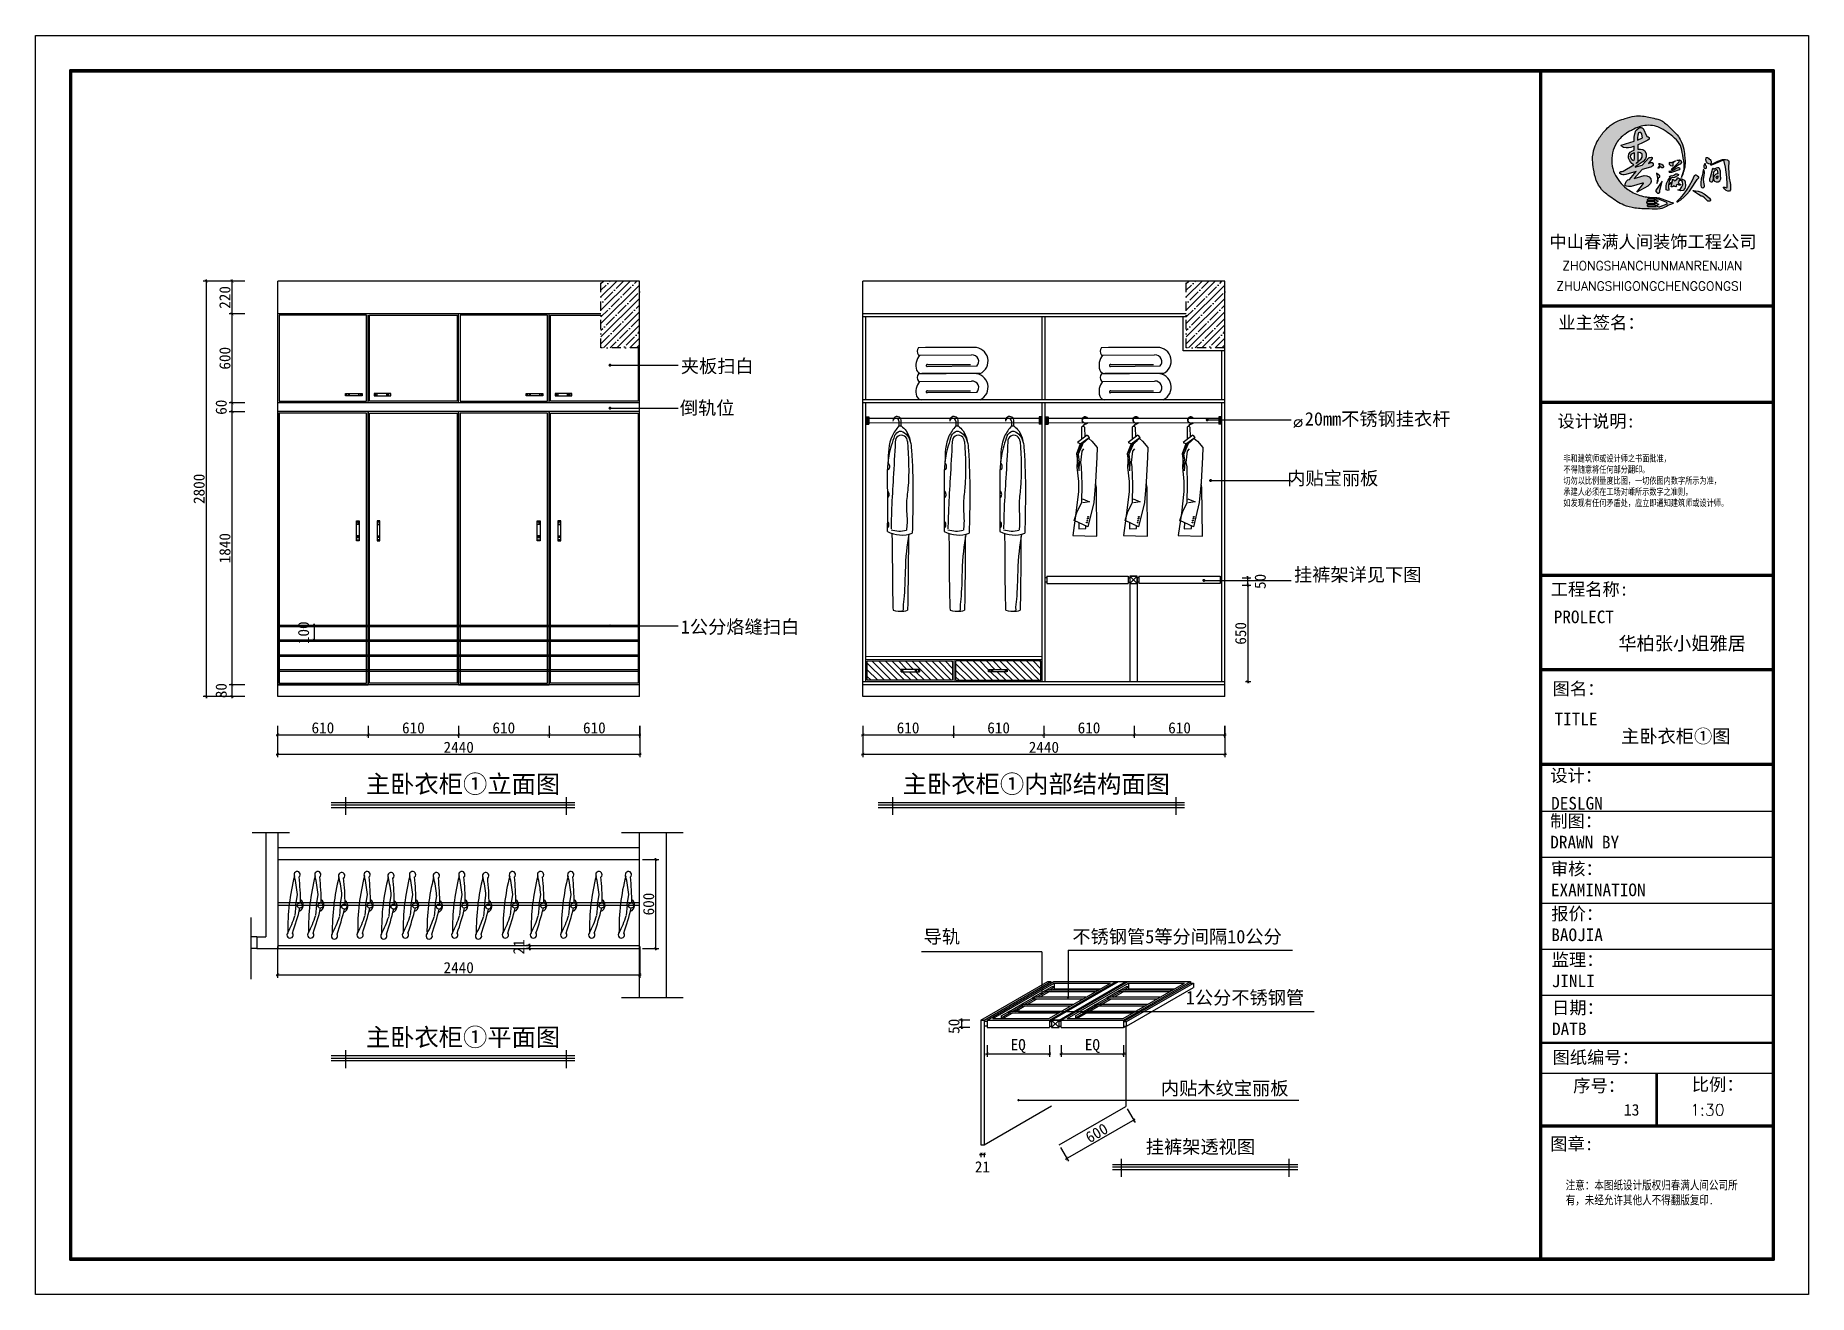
# Model space of a CAD drawing. Header units: millimetres. Extents: x 71641 to 191108, y -23091 to 29972.
# Drawn here: x 131374 to 143321, y -9624 to -1139 of the extents above; entities that cross this region are included whole.
import ezdxf

# ---------------------------------------------------------------- set-up
doc = ezdxf.new("R2010")
doc.units = ezdxf.units.MM
doc.linetypes.add('DASHDOT2', pattern=[0.5, 0.25, -0.125, 0, -0.125])
for name, color, linetype in [('00', 1, 'Continuous'), ('LAYER4', 4, 'Continuous'), ('家', 1, 'Continuous')]:
    doc.layers.add(name, color=color, linetype=linetype)
doc.layers.add('4', color=4, linetype='Continuous', lineweight=5)
doc.styles.add('200', font='SimSun.ttf', dxfattribs={"height": 600})
doc.styles.add('2121212', font='SIMFANG.TTF', dxfattribs={"height": 180})
doc.styles.add('30', font='SimSun.ttf', dxfattribs={"height": 75})
doc.styles.add('ROMAND', font='romand.shx', dxfattribs={"height": 100})
doc.styles.get("Standard").update_dxf_attribs({"font": 'SimSun.ttf', "height": 150})
doc.styles.add('STYLE-50B', font='SimSun.ttf', dxfattribs={"width": 0.766, "height": 150})
doc.dimstyles.new('30', dxfattribs={"dimscale": 0, "dimtxt": 90, "dimasz": 20, "dimexe": 20, "dimexo": 20, "dimgap": 10, "dimtad": 1, "dimdec": 0, "dimzin": 0, "dimdsep": 46, "dimtxsty": '30', "dimblk": 'ARCHTICK', "dimcen": 20, "dimdle": 10, "dimclrd": 8, "dimclre": 8, "dimclrt": 2, "dimadec": 0, "dimazin": 0, "dimtfac": 1, "dimtdec": 0, "dimtmove": 2, "dimatfit": 3, "dimldrblk": 'DOT', "dimfxl": 0, "dimtolj": 2, "dimtzin": 0, "dimlwd": -1, "dimarcsym": 0})

msp = doc.modelspace()

# ---------------------------------------------------------------- texts
at = {"char_height": 90, "width": 1902.141, "attachment_point": 1, "style": '200'}
for s, insert in [('{\\C2;夹板扫白}', (135722.7, -3321.7)), ('{\\C2;倒轨位}', (135716.1, -3603.5)), ('{\\C2;20mm不锈钢挂衣杆}', (139927, -3677.2)), ('{\\C2;内贴宝丽板}', (139808.5, -4077.2)), ('{\\C2;挂裤架详见下图}', (139854.1, -4727.5)), ('{\\C2;1公分烙缝扫白}', (135722.7, -5078.9))]:
    msp.add_mtext(s, dxfattribs=dict(at, insert=insert))
at = {"color": 8}
for s, insert, char_height, width, attachment_point in [('{\\C2;主卧衣柜①立面图}', (134909.8, -6123.1), 120, 4366.126, 3), ('{\\C2;主卧衣柜①内部结构面图}', (139018.5, -6123.1), 120, 4366.126, 3), ('{\\C2;主卧衣柜①平面图}', (134909.8, -7829.2), 120, 4366.126, 3), ('{\\f宋体|b0|i0|c134|p2;\\C2;挂裤架透视图}', (138855.4, -8582.7), 90, 4291.546, 1)]:
    msp.add_mtext(s, dxfattribs=dict(at, insert=insert, char_height=char_height, width=width, attachment_point=attachment_point))
at = {"color": 2, "char_height": 90, "attachment_point": 1, "style": '30'}
for s, insert in [('{\\f宋体|b0|i0|c134|p2;导轨}', (137359.2, -7166.6)), ('{\\f宋体|b0|i0|c134|p2;不锈钢管5等分间隔10公分}', (138360.7, -7166.2)), ('{\\f宋体|b0|i0|c134|p2;1公分不锈钢管}', (139125, -7577.6)), ('内贴木纹宝丽板', (138958.1, -8188.4))]:
    msp.add_mtext(s, dxfattribs=dict(at, insert=insert))
at = {"layer": '00', "color": 8, "lineweight": -2, "style": 'ROMAND'}
for s, p in [('ZHONGSHANCHUNMANRENJIAN', (141662.3, -2721)), ('ZHUANGSHIGONGCHENGGONGSI', (141622.3, -2858.2))]:
    msp.add_text(s, height=60.756, dxfattribs=at).set_placement(p)
at = {"layer": '00', "color": 8, "lineweight": -2, "attachment_point": 1, "style": '2121212'}
for s, insert, char_height, width in [('{\\f宋体|b0|i0|c134|p2;中山春满人间装饰工程公司}', (141575.3, -2486, 0), 85.272, 1591.421), ('{\\f宋体|b0|i0|c134|p2;业主签名：}', (141634.9, -3030.6, 0), 85.272, 1265.567), ('{\\f宋体|b0|i0|c134|p2;设计说明:}', (141629.3, -3695.2, 0), 85.272, 1265.567), ('{\\f宋体|b0|i0|c134|p2;工程名称:}', (141583.8, -4827.8, 0), 85.272, 1265.567), ('{\\f宋体|b0|i0|c134|p2;PROLECT}', (141604, -5014.2, 0), 85.272, 1265.567), ('{\\fSimSun|b0|i0|c134|p2;\\C2;华柏张小姐雅居}', (142039.6, -5190.6, 0), 90, 1265.567), ('{\\f宋体|b0|i0|c134|p2;图名：}', (141596.5, -5498.2, 0), 85.272, 1265.567), ('{\\f宋体|b0|i0|c134|p2;TITLE}', (141609.2, -5701.9, 0), 85.272, 1265.567), ('{\\fSimSun|b0|i0|c134|p2;\\C2;主卧衣柜①图}', (142058.4, -5816, 0), 90, 1265.567), ('{\\f宋体|b0|i0|c134|p2;设计：}', (141581, -6083, 0), 85.272, 1265.567), ('{\\f宋体|b0|i0|c134|p2;DESLGN}', (141586.6, -6270, 0), 85.272, 1265.567), ('{\\f宋体|b0|i0|c134|p2;制图：\\PDRAWN BY}', (141580.8, -6390, 0), 85.272, 1265.567), ('{\\f宋体|b0|i0|c134|p2;审核：\\PEXAMINATION}', (141585.1, -6711.6, 0), 85.272, 1265.567), ('{\\f宋体|b0|i0|c134|p2;报价：\\PBAOJIA}', (141587.7, -7014.6, 0), 85.272, 1265.567), ('{\\f宋体|b0|i0|c134|p2;监理：\\PJINLI}', (141590.5, -7324.7, 0), 85.272, 1265.567), ('{\\f宋体|b0|i0|c134|p2;日期：\\PDATB}', (141592.8, -7648.1, 0), 85.272, 1265.567), ('{\\f宋体|b0|i0|c134|p2;图纸编号：}', (141596.2, -7982.5, 0), 85.272, 1265.567), ('{\\f宋体|b0|i0|c134|p2;序号：}', (141735.3, -8173.5, 0), 85.272, 1265.567), ('{\\f宋体|b0|i0|c134|p2;比例：}', (142534.7, -8165.1, 0), 85.272, 1265.567), ('{\\C2;13}', (142076.4, -8340), 77.52, 418.4), ('{\\Fromand.shx;\\C2;1:30}', (142522.9, -8340), 77.52, 418.4), ('{\\f宋体|b0|i0|c134|p2;图章\\f宋体|b0|i0|c0|p2;:}', (141581.1, -8565, 0), 85.272, 1265.567)]:
    msp.add_mtext(s, dxfattribs=dict(at, insert=insert, char_height=char_height, width=width))
at = {"layer": '家', "color": 8, "lineweight": -2, "width": 1265.567, "attachment_point": 1, "style": 'STYLE-50B'}
for s, insert, char_height in [('非和建筑师或设计师之书面批准，\\P不得随意将任何部分翻印。\\P切勿以比例量度比图，一切依图内数字所示为准，\\P承建人必须在工场对嵊所示数字之准则，\\P如发现有任何矛盾处，应立即通知建筑师或设计师。', (141669.4, -3965.9, 0), 45), ('注意：本图纸设计版权归春满人间公司所有，未经允许其他人不得翻版复印{\\f宋体|b0|i0|c0|p2;.}', (141684.9, -8855.8, 0), 60)]:
    msp.add_mtext(s, dxfattribs=dict(at, insert=insert, char_height=char_height))

# ---------------------------------------------------------------- blocks, each defined once
blk = doc.blocks.new('ASDFGASDFASD')
at = {"color": 8}
for q in [(-121363, 35213), (-121346, 35070)]:
    blk.add_line((-121357, 35141), q, dxfattribs=at)
at = {"color": 8, "extrusion": (0, 0, -1)}
for centre, major_axis, start_param, end_param in [((-121396, 35343), (-15, -15), 0.064735, 4.519237), ((-119960, 35305), (-1441, -173), -0.130439, 0.135448), ((-121924, 35045), (-414, -414), 3.421088, 3.635136), ((-122982, 34765), (-1202, 1202), 2.01697, 2.120705), ((-121330, 35145), (-12.2, -12.2), 3.810164, 10.093349), ((-121351, 35142), (-31.6, -31.6), 2.742131, 4.878196), ((-123025, 35131), (-1202, 1202), 2.35803, 2.461765), ((-122152, 35141), (-572, 572), 2.443948, 2.59889), ((-121348, 34937), (-15, -15), 3.101091, 7.555592)]:
    blk.add_ellipse(centre, major_axis=major_axis, ratio=1, start_param=start_param, end_param=end_param, dxfattribs=at)
blk = doc.blocks.new('_ARCHTICK')
at = {"color": 0, "linetype": 'ByBlock', "const_width": 0.15}
blk.add_lwpolyline([(-0.5, -0.5), (0.5, 0.5)], dxfattribs=at)
blk = doc.blocks.new('*D203')
at = {"color": 8}
blk.add_line((135554, -7302), (135554, -6682), dxfattribs=at)
at = {"color": 8, "lineweight": -2}
for p, q in [((135464, -6692), (135574, -6692)), ((135464, -7292), (135574, -7292))]:
    blk.add_line(p, q, dxfattribs=at)
at = {"layer": 'Defpoints', "color": 0}
for p in [(135444, -6692), (135554, -6692), (135444, -7292)]:
    blk.add_point(p, dxfattribs=at)
at = {"color": 8, "xscale": 20, "yscale": 20, "zscale": 20}
for p, rotation in [((135554, -6692), 90), ((135554, -7292), 270)]:
    blk.add_blockref('_ARCHTICK', p, dxfattribs=dict(at, rotation=rotation))
at = {"color": 2, "insert": (135506, -6992), "char_height": 75, "attachment_point": 5, "rotation": 90, "style": '30'}
blk.add_mtext('\\A2;600', dxfattribs=at)
blk = doc.blocks.new('_Dot')
at = {"color": 0, "linetype": 'ByBlock', "lineweight": -2}
blk.add_line((-0.5, 0), (-1, 0), dxfattribs=at)
at = {"color": 0, "linetype": 'ByBlock', "const_width": 0.5}
blk.add_lwpolyline([(-0.25, 0, 1), (0.25, 0, 1)], format="xyb", close=True, dxfattribs=at)
blk = doc.blocks.new('DOT')
at = {"color": 0, "linetype": 'ByBlock'}
blk.add_line((-0.5, 0), (-1, 0), dxfattribs=at)
at = {"color": 0, "linetype": 'ByBlock', "const_width": 0.5}
blk.add_lwpolyline([(-0.25, 0, 1), (0.25, 0, 1)], format="xyb", close=True, dxfattribs=at)
blk = doc.blocks.new('*D207')
at = {"color": 8}
blk.add_line((132996, -5852), (133626, -5852), dxfattribs=at)
at = {"color": 8, "lineweight": -2}
for p, q in [((133006, -5792), (133006, -5872)), ((133616, -5792), (133616, -5872))]:
    blk.add_line(p, q, dxfattribs=at)
at = {"layer": 'Defpoints', "color": 0}
for p in [(133006, -5772), (133616, -5772), (133616, -5852)]:
    blk.add_point(p, dxfattribs=at)
at = {"color": 8, "xscale": 20, "yscale": 20, "zscale": 20, "rotation": 180}
blk.add_blockref('_ARCHTICK', (133006, -5852), dxfattribs=at)
at = {"color": 8, "xscale": 20, "yscale": 20, "zscale": 20}
blk.add_blockref('_ARCHTICK', (133616, -5852), dxfattribs=at)
at = {"color": 2, "insert": (133311, -5805), "char_height": 75, "attachment_point": 5, "style": '30'}
blk.add_mtext('\\A2;610', dxfattribs=at)
blk = doc.blocks.new('*D208')
at = {"color": 8}
blk.add_line((133606, -5852), (134235, -5852), dxfattribs=at)
at = {"color": 8, "lineweight": -2}
for p, q in [((133616, -5792), (133616, -5872)), ((134225, -5792), (134225, -5872))]:
    blk.add_line(p, q, dxfattribs=at)
at = {"layer": 'Defpoints', "color": 0}
for p in [(133616, -5772), (134225, -5772), (134225, -5852)]:
    blk.add_point(p, dxfattribs=at)
at = {"color": 8, "xscale": 20, "yscale": 20, "zscale": 20, "rotation": 180}
blk.add_blockref('_ARCHTICK', (133616, -5852), dxfattribs=at)
at = {"color": 8, "xscale": 20, "yscale": 20, "zscale": 20}
blk.add_blockref('_ARCHTICK', (134225, -5852), dxfattribs=at)
at = {"color": 2, "insert": (133921, -5805), "char_height": 75, "attachment_point": 5, "style": '30'}
blk.add_mtext('\\A2;610', dxfattribs=at)
blk = doc.blocks.new('*D209')
at = {"color": 8}
blk.add_line((134215, -5852), (134845, -5852), dxfattribs=at)
at = {"color": 8, "lineweight": -2}
for p, q in [((134225, -5792), (134225, -5872)), ((134835, -5792), (134835, -5872))]:
    blk.add_line(p, q, dxfattribs=at)
at = {"layer": 'Defpoints', "color": 0}
for p in [(134225, -5772), (134835, -5772), (134835, -5852)]:
    blk.add_point(p, dxfattribs=at)
at = {"color": 8, "xscale": 20, "yscale": 20, "zscale": 20, "rotation": 180}
blk.add_blockref('_ARCHTICK', (134225, -5852), dxfattribs=at)
at = {"color": 8, "xscale": 20, "yscale": 20, "zscale": 20}
blk.add_blockref('_ARCHTICK', (134835, -5852), dxfattribs=at)
at = {"color": 2, "insert": (134530, -5805), "char_height": 75, "attachment_point": 5, "style": '30'}
blk.add_mtext('\\A2;610', dxfattribs=at)
blk = doc.blocks.new('*D210')
at = {"color": 8}
blk.add_line((134825, -5852), (135454, -5852), dxfattribs=at)
at = {"color": 8, "lineweight": -2}
for p, q in [((134835, -5792), (134835, -5872)), ((135444, -5792), (135444, -5872))]:
    blk.add_line(p, q, dxfattribs=at)
at = {"layer": 'Defpoints', "color": 0}
for p in [(134835, -5772), (135444, -5772), (135444, -5852)]:
    blk.add_point(p, dxfattribs=at)
at = {"color": 8, "xscale": 20, "yscale": 20, "zscale": 20, "rotation": 180}
blk.add_blockref('_ARCHTICK', (134835, -5852), dxfattribs=at)
at = {"color": 8, "xscale": 20, "yscale": 20, "zscale": 20}
blk.add_blockref('_ARCHTICK', (135444, -5852), dxfattribs=at)
at = {"color": 2, "insert": (135140, -5805), "char_height": 75, "attachment_point": 5, "style": '30'}
blk.add_mtext('\\A2;610', dxfattribs=at)
blk = doc.blocks.new('*D211')
at = {"color": 8, "lineweight": -2}
for p, q in [((133006, -5792), (133006, -6003)), ((135446, -5792), (135446, -6003))]:
    blk.add_line(p, q, dxfattribs=at)
at = {"color": 8}
blk.add_line((132996, -5983), (135456, -5983), dxfattribs=at)
at = {"layer": 'Defpoints', "color": 0}
for p in [(133006, -5772), (135446, -5772), (135446, -5983)]:
    blk.add_point(p, dxfattribs=at)
at = {"color": 8, "xscale": 20, "yscale": 20, "zscale": 20, "rotation": 180}
blk.add_blockref('_ARCHTICK', (133006, -5983), dxfattribs=at)
at = {"color": 8, "xscale": 20, "yscale": 20, "zscale": 20}
blk.add_blockref('_ARCHTICK', (135446, -5983), dxfattribs=at)
at = {"color": 2, "insert": (134226, -5936), "char_height": 75, "attachment_point": 5, "style": '30'}
blk.add_mtext('\\A2;2440', dxfattribs=at)
blk = doc.blocks.new('*D212')
at = {"color": 8, "lineweight": -2}
for p, q in [((133006, -7278), (133006, -7489)), ((135446, -7278), (135446, -7489))]:
    blk.add_line(p, q, dxfattribs=at)
at = {"color": 8}
blk.add_line((132996, -7469), (135456, -7469), dxfattribs=at)
at = {"layer": 'Defpoints', "color": 0}
for p in [(133006, -7258), (135446, -7258), (135446, -7469)]:
    blk.add_point(p, dxfattribs=at)
at = {"color": 8, "xscale": 20, "yscale": 20, "zscale": 20, "rotation": 180}
blk.add_blockref('_ARCHTICK', (133006, -7469), dxfattribs=at)
at = {"color": 8, "xscale": 20, "yscale": 20, "zscale": 20}
blk.add_blockref('_ARCHTICK', (135446, -7469), dxfattribs=at)
at = {"color": 2, "insert": (134226, -7421), "char_height": 75, "attachment_point": 5, "style": '30'}
blk.add_mtext('\\A2;2440', dxfattribs=at)
blk = doc.blocks.new('*D230')
at = {"color": 8, "lineweight": -2}
for p, q in [((136949, -5792), (136949, -6003)), ((139389, -5792), (139389, -6003))]:
    blk.add_line(p, q, dxfattribs=at)
at = {"color": 8}
blk.add_line((136939, -5983), (139399, -5983), dxfattribs=at)
at = {"layer": 'Defpoints', "color": 0}
for p in [(136949, -5772), (139389, -5772), (139389, -5983)]:
    blk.add_point(p, dxfattribs=at)
at = {"color": 8, "xscale": 20, "yscale": 20, "zscale": 20, "rotation": 180}
blk.add_blockref('_ARCHTICK', (136949, -5983), dxfattribs=at)
at = {"color": 8, "xscale": 20, "yscale": 20, "zscale": 20}
blk.add_blockref('_ARCHTICK', (139389, -5983), dxfattribs=at)
at = {"color": 2, "insert": (138169, -5936), "char_height": 75, "attachment_point": 5, "style": '30'}
blk.add_mtext('\\A2;2440', dxfattribs=at)
blk = doc.blocks.new('*D229')
at = {"color": 8}
blk.add_line((138768, -5852), (139397, -5852), dxfattribs=at)
at = {"color": 8, "lineweight": -2}
for p, q in [((138778, -5792), (138778, -5872)), ((139387, -5792), (139387, -5872))]:
    blk.add_line(p, q, dxfattribs=at)
at = {"layer": 'Defpoints', "color": 0}
for p in [(138778, -5772), (139387, -5772), (139387, -5852)]:
    blk.add_point(p, dxfattribs=at)
at = {"color": 8, "xscale": 20, "yscale": 20, "zscale": 20, "rotation": 180}
blk.add_blockref('_ARCHTICK', (138778, -5852), dxfattribs=at)
at = {"color": 8, "xscale": 20, "yscale": 20, "zscale": 20}
blk.add_blockref('_ARCHTICK', (139387, -5852), dxfattribs=at)
at = {"color": 2, "insert": (139083, -5805), "char_height": 75, "attachment_point": 5, "style": '30'}
blk.add_mtext('\\A2;610', dxfattribs=at)
blk = doc.blocks.new('*D228')
at = {"color": 8}
blk.add_line((138158, -5852), (138788, -5852), dxfattribs=at)
at = {"color": 8, "lineweight": -2}
for p, q in [((138168, -5792), (138168, -5872)), ((138778, -5792), (138778, -5872))]:
    blk.add_line(p, q, dxfattribs=at)
at = {"layer": 'Defpoints', "color": 0}
for p in [(138168, -5772), (138778, -5772), (138778, -5852)]:
    blk.add_point(p, dxfattribs=at)
at = {"color": 8, "xscale": 20, "yscale": 20, "zscale": 20, "rotation": 180}
blk.add_blockref('_ARCHTICK', (138168, -5852), dxfattribs=at)
at = {"color": 8, "xscale": 20, "yscale": 20, "zscale": 20}
blk.add_blockref('_ARCHTICK', (138778, -5852), dxfattribs=at)
at = {"color": 2, "insert": (138473, -5805), "char_height": 75, "attachment_point": 5, "style": '30'}
blk.add_mtext('\\A2;610', dxfattribs=at)
blk = doc.blocks.new('*D227')
at = {"color": 8}
blk.add_line((137549, -5852), (138178, -5852), dxfattribs=at)
at = {"color": 8, "lineweight": -2}
for p, q in [((137559, -5792), (137559, -5872)), ((138168, -5792), (138168, -5872))]:
    blk.add_line(p, q, dxfattribs=at)
at = {"layer": 'Defpoints', "color": 0}
for p in [(137559, -5772), (138168, -5772), (138168, -5852)]:
    blk.add_point(p, dxfattribs=at)
at = {"color": 8, "xscale": 20, "yscale": 20, "zscale": 20, "rotation": 180}
blk.add_blockref('_ARCHTICK', (137559, -5852), dxfattribs=at)
at = {"color": 8, "xscale": 20, "yscale": 20, "zscale": 20}
blk.add_blockref('_ARCHTICK', (138168, -5852), dxfattribs=at)
at = {"color": 2, "insert": (137864, -5805), "char_height": 75, "attachment_point": 5, "style": '30'}
blk.add_mtext('\\A2;610', dxfattribs=at)
blk = doc.blocks.new('*D226')
at = {"color": 8}
blk.add_line((136939, -5852), (137569, -5852), dxfattribs=at)
at = {"color": 8, "lineweight": -2}
for p, q in [((136949, -5792), (136949, -5872)), ((137559, -5792), (137559, -5872))]:
    blk.add_line(p, q, dxfattribs=at)
at = {"layer": 'Defpoints', "color": 0}
for p in [(136949, -5772), (137559, -5772), (137559, -5852)]:
    blk.add_point(p, dxfattribs=at)
at = {"color": 8, "xscale": 20, "yscale": 20, "zscale": 20, "rotation": 180}
blk.add_blockref('_ARCHTICK', (136949, -5852), dxfattribs=at)
at = {"color": 8, "xscale": 20, "yscale": 20, "zscale": 20}
blk.add_blockref('_ARCHTICK', (137559, -5852), dxfattribs=at)
at = {"color": 2, "insert": (137254, -5805), "char_height": 75, "attachment_point": 5, "style": '30'}
blk.add_mtext('\\A2;610', dxfattribs=at)
blk = doc.blocks.new('215')
at = {"color": 191}
for p, q in [((-39638, 51831), (-39638, 51735)), ((-39611, 51755), (-39613, 51830)), ((-39632, 51695), (-39670, 51609)), ((-39594, 51768), (-39669, 51712)), ((-39669, 51712), (-39632, 51695)), ((-39635, 51696), (-39601, 51728)), ((-39577, 51747), (-39601, 51728)), ((-39594, 51768), (-39578, 51752)), ((-39582, 51743), (-39558, 51723)), ((-39577, 51747), (-39578, 51752)), ((-39558, 51723), (-39516, 51673)), ((-39516, 51673), (-39519, 51597)), ((-39670, 51609), (-39675, 51518)), ((-39675, 51518), (-39663, 51407)), ((-39519, 51597), (-39528, 51401)), ((-39663, 51407), (-39663, 51328)), ((-39522, 51360), (-39529, 51389)), ((-39663, 51328), (-39683, 51157)), ((-39519, 50979), (-39522, 51360)), ((-39683, 51158), (-39707, 50984)), ((-39683, 51157), (-39683, 51158)), ((-39707, 50984), (-39519, 50979))]:
    blk.add_line(p, q, dxfattribs=at)
at = {"color": 8}
for p, q in [((-39648, 51702), (-39678, 51622)), ((-39668, 51638), (-39638, 51697)), ((-39648, 51702), (-39578, 51752)), ((-39645, 51556), (-39634, 51644)), ((-39634, 51644), (-39619, 51661)), ((-39678, 51622), (-39661, 51508)), ((-39668, 51638), (-39657, 51558)), ((-39657, 51558), (-39660, 51489)), ((-39639, 51521), (-39645, 51556)), ((-39634, 51386), (-39639, 51521)), ((-39637, 51243), (-39634, 51386)), ((-39528, 51401), (-39543, 51243)), ((-39672, 51172), (-39637, 51243)), ((-39632, 51271), (-39576, 51248)), ((-39576, 51248), (-39628, 51240)), ((-39543, 51243), (-39589, 51052)), ((-39695, 51102), (-39672, 51172)), ((-39589, 51052), (-39695, 51102)), ((-39659, 51085), (-39660, 51036)), ((-39660, 51036), (-39604, 51037)), ((-39604, 51037), (-39605, 51060))]:
    blk.add_line(p, q, dxfattribs=at)
at = {"color": 191}
blk.add_circle((-39623, 51867), 2.65, dxfattribs=at)
at = {"color": 8}
for centre in [(-39596, 51085), (-39593, 51101), (-39589, 51117), (-39586, 51130)]:
    blk.add_circle(centre, 3.29, dxfattribs=at)
at = {"color": 191}
for centre, radius, start, end in [((-39626, 51824), 13.9, 24.2419, 150.7783), ((-39610, 51887), 25.1, 58.8889, 230.4094), ((-39610, 51887), 22.4, 58.8889, 230.4094), ((-39605, 51836), 22, 98.1438, 177.8717), ((-39605, 51836), 19.2, 98.1438, 177.7449), ((-39612, 51884), 26.6, 278.1438, 320.7311), ((-39612, 51884), 29.3, 278.1438, 325.0188), ((-39612, 51884), 26.6, 46.2084, 58.8889), ((-39612, 51884), 29.3, 40.831, 58.8889)]:
    blk.add_arc(centre, radius, start, end, dxfattribs=at)
blk = doc.blocks.new('*D231')
at = {"color": 8, "lineweight": -2}
for p, q in [((139506, -4843), (139563, -4843)), ((139527, -5493), (139563, -5493))]:
    blk.add_line(p, q, dxfattribs=at)
at = {"color": 8}
blk.add_line((139543, -4833), (139543, -5503), dxfattribs=at)
at = {"layer": 'Defpoints', "color": 0}
for p in [(139486, -4843), (139507, -5493), (139543, -5493)]:
    blk.add_point(p, dxfattribs=at)
at = {"color": 8, "xscale": 20, "yscale": 20, "zscale": 20}
for p, rotation in [((139543, -4843), 90), ((139543, -5493), 270)]:
    blk.add_blockref('_ARCHTICK', p, dxfattribs=dict(at, rotation=rotation))
at = {"color": 2, "insert": (139495, -5168), "char_height": 75, "attachment_point": 5, "rotation": 90, "style": '30'}
blk.add_mtext('\\A2;650', dxfattribs=at)
blk = doc.blocks.new('*D232')
at = {"color": 8, "lineweight": -2}
for p, q in [((139506, -4793), (139563, -4793)), ((139506, -4843), (139563, -4843))]:
    blk.add_line(p, q, dxfattribs=at)
at = {"color": 8}
blk.add_line((139543, -4853), (139543, -4783), dxfattribs=at)
at = {"layer": 'Defpoints', "color": 0}
for p in [(139486, -4793), (139486, -4843), (139543, -4793)]:
    blk.add_point(p, dxfattribs=at)
at = {"color": 8, "xscale": 20, "yscale": 20, "zscale": 20}
for p, rotation in [((139543, -4793), 90), ((139543, -4843), 270)]:
    blk.add_blockref('_ARCHTICK', p, dxfattribs=dict(at, rotation=rotation))
at = {"color": 2, "insert": (139627, -4818), "char_height": 75, "attachment_point": 5, "rotation": 90, "style": '30'}
blk.add_mtext('\\A2;50', dxfattribs=at)
blk = doc.blocks.new('2')
at = {"color": 191}
for p, q in [((-39958, 51668), (-39951, 51667)), ((-39958, 51492), (-39951, 51490)), ((-39543, 51367), (-39935, 51367))]:
    blk.add_line(p, q, dxfattribs=at)
at = {"color": 8}
for p, q in [((-39951, 51667), (-39600, 51669)), ((-39951, 51490), (-39600, 51493)), ((-39543, 51543), (-39935, 51543)), ((-39565, 51593), (-39898, 51590)), ((-39896, 51605), (-39608, 51605)), ((-39565, 51416), (-39898, 51414)), ((-39896, 51428), (-39608, 51428))]:
    blk.add_line(p, q, dxfattribs=at)
at = {"color": 191}
for centre, radius, start, end in [((-39867, 51598), 108, 140.7813, 196.5816), ((-39925, 51694), 41.2, 143.1809, 218.2472), ((-39664, 15534), 36185, 89.8702, 90.4653), ((-39581, 51627), 92.5, 294.8344, 90.5457), ((-39867, 51422), 108, 140.7813, 196.5816), ((-39935, 51581), 37.8, 201.025, 270), ((-39925, 51517), 41.2, 143.1809, 218.2472), ((-39581, 51451), 92.5, 294.8344, 90.5457), ((-39935, 51405), 37.8, 201.025, 270)]:
    blk.add_arc(centre, radius, start, end, dxfattribs=at)
at = {"color": 8}
for centre, radius, start, end in [((-39596, 51625), 44.6, 314.4132, 94.7681), ((-39664, 15358), 36185, 89.8702, 90.4653), ((-39898, 51598), 7.43, 75.823, 270.7467), ((-39596, 51448), 44.6, 314.4132, 94.7681), ((-39898, 51421), 7.43, 75.823, 270.7467)]:
    blk.add_arc(centre, radius, start, end, dxfattribs=at)
blk = doc.blocks.new('212')
at = {"color": 191}
blk.add_lwpolyline([(-40471, 51914), (-40471, 51883), (-40456, 51883), (-40456, 51914)], dxfattribs=at)
for centre, radius, start, end in [((-40483, 51918), 28, 351.8218, 185.3797), ((-40491, 51914), 20.3, 0.3373, 175.5798), ((-40452, 51355), 208, 242.2897, 290.0925), ((-40474, 50724, 343), 90.4, 247.1206, 290.8885), ((-40447, 50718, 343), 84.7, 259.3937, 294.1451)]:
    blk.add_arc(centre, radius, start, end, dxfattribs=at)
at = {"color": 8}
for centre, radius, start, end in [((-40454, 51779), 41, 357.3675, 185.0421), ((-40467, 51353), 179, 251.535, 285.1316)]:
    blk.add_arc(centre, radius, start, end, dxfattribs=at)
at = {"color": 191}
for centre, major_axis, start_param, end_param in [((-40543, 51608), (0, -20.1), 5.806071, 9.642812), ((-40547, 51421), (0, -20.1), 6.126837, 9.599254), ((-40548, 51217), (0, 20.1), 3.092856, 6.319918)]:
    blk.add_ellipse(centre, major_axis=major_axis, ratio=0.51756, start_param=start_param, end_param=end_param, dxfattribs=at)
for points in [[(-40471, 51883), (-40517, 51813), (-40544, 51637)], [(-40500, 51818), (-40467, 51846), (-40422, 51827), (-40386, 51720), (-40381, 51160)], [(-40456, 51883), (-40422, 51849), (-40394, 51785)], [(-40500, 51818), (-40539, 51679), (-40549, 51476), (-40549, 51172)], [(-40518, 51158), (-40515, 50935, 343), (-40514, 50777, 343), (-40510, 50641, 343)], [(-40407, 51138, 39), (-40408, 50928, 343), (-40410, 50779, 343), (-40412, 50640, 343)]]:
    blk.add_spline(points, degree=3, dxfattribs=at)
at = {"color": 8}
for points in [[(-40495, 51775), (-40509, 51531), (-40520, 51327), (-40524, 51190)], [(-40413, 51777), (-40410, 51463), (-40420, 51352), (-40416, 51227), (-40420, 51180)]]:
    blk.add_spline(points, degree=3, dxfattribs=at)
at = {"color": 191}
blk.add_open_spline([(-40404, 51153), (-40417, 51071, 208), (-40430, 50972, 376), (-40431, 50752, 341), (-40444, 50669, 342), (-40442, 50640, 343)], degree=3, knots=[77.637111, 77.637111, 77.637111, 77.637111, 441.336877, 629.012249, 699.56749, 699.56749, 699.56749, 699.56749], dxfattribs=at)
blk = doc.blocks.new('*D233')
at = {"color": 8, "lineweight": -2}
for p, q in [((132785, -5514), (132679, -5514)), ((132785, -5594), (132679, -5594))]:
    blk.add_line(p, q, dxfattribs=at)
at = {"color": 8}
blk.add_line((132699, -5604), (132699, -5504), dxfattribs=at)
at = {"layer": 'Defpoints', "color": 0}
for p in [(132699, -5514), (132805, -5514), (132805, -5594)]:
    blk.add_point(p, dxfattribs=at)
at = {"color": 8, "xscale": 20, "yscale": 20, "zscale": 20}
for p, rotation in [((132699, -5514), 90), ((132699, -5594), 270)]:
    blk.add_blockref('_ARCHTICK', p, dxfattribs=dict(at, rotation=rotation))
at = {"color": 2, "insert": (132626, -5554), "char_height": 75, "attachment_point": 5, "rotation": 90, "style": '30'}
blk.add_mtext('\\A2;80', dxfattribs=at)
blk = doc.blocks.new('*D234')
at = {"color": 8, "lineweight": -2}
for p, q in [((132785, -3674), (132679, -3674)), ((132785, -5514), (132679, -5514))]:
    blk.add_line(p, q, dxfattribs=at)
at = {"color": 8}
blk.add_line((132699, -5524), (132699, -3664), dxfattribs=at)
at = {"layer": 'Defpoints', "color": 0}
for p in [(132699, -3674), (132805, -3674), (132805, -5514)]:
    blk.add_point(p, dxfattribs=at)
at = {"color": 8, "xscale": 20, "yscale": 20, "zscale": 20}
for p, rotation in [((132699, -3674), 90), ((132699, -5514), 270)]:
    blk.add_blockref('_ARCHTICK', p, dxfattribs=dict(at, rotation=rotation))
at = {"color": 2, "insert": (132651, -4594), "char_height": 75, "attachment_point": 5, "rotation": 90, "style": '30'}
blk.add_mtext('\\A2;1840', dxfattribs=at)
blk = doc.blocks.new('*D235')
at = {"color": 8, "lineweight": -2}
for p, q in [((132785, -3014), (132679, -3014)), ((132785, -3614), (132679, -3614))]:
    blk.add_line(p, q, dxfattribs=at)
at = {"color": 8}
blk.add_line((132699, -3624), (132699, -3004), dxfattribs=at)
at = {"layer": 'Defpoints', "color": 0}
for p in [(132699, -3014), (132805, -3014), (132805, -3614)]:
    blk.add_point(p, dxfattribs=at)
at = {"color": 8, "xscale": 20, "yscale": 20, "zscale": 20}
for p, rotation in [((132699, -3014), 90), ((132699, -3614), 270)]:
    blk.add_blockref('_ARCHTICK', p, dxfattribs=dict(at, rotation=rotation))
at = {"color": 2, "insert": (132651, -3314), "char_height": 75, "attachment_point": 5, "rotation": 90, "style": '30'}
blk.add_mtext('\\A2;600', dxfattribs=at)
blk = doc.blocks.new('*D236')
at = {"color": 8, "lineweight": -2}
for p, q in [((132785, -2794), (132679, -2794)), ((132785, -3014), (132679, -3014))]:
    blk.add_line(p, q, dxfattribs=at)
at = {"color": 8}
blk.add_line((132699, -3024), (132699, -2784), dxfattribs=at)
at = {"layer": 'Defpoints', "color": 0}
for p in [(132699, -2794), (132805, -2794), (132805, -3014)]:
    blk.add_point(p, dxfattribs=at)
at = {"color": 8, "xscale": 20, "yscale": 20, "zscale": 20}
for p, rotation in [((132699, -2794), 90), ((132699, -3014), 270)]:
    blk.add_blockref('_ARCHTICK', p, dxfattribs=dict(at, rotation=rotation))
at = {"color": 2, "insert": (132651, -2904), "char_height": 75, "attachment_point": 5, "rotation": 90, "style": '30'}
blk.add_mtext('\\A2;220', dxfattribs=at)
blk = doc.blocks.new('*D237')
at = {"color": 8, "lineweight": -2}
for p, q in [((132785, -2794), (132505, -2794)), ((132785, -5594), (132505, -5594))]:
    blk.add_line(p, q, dxfattribs=at)
at = {"color": 8}
blk.add_line((132525, -2784), (132525, -5604), dxfattribs=at)
at = {"layer": 'Defpoints', "color": 0}
for p in [(132805, -2794), (132525, -5594), (132805, -5594)]:
    blk.add_point(p, dxfattribs=at)
at = {"color": 8, "xscale": 20, "yscale": 20, "zscale": 20}
for p, rotation in [((132525, -2794), 90), ((132525, -5594), 270)]:
    blk.add_blockref('_ARCHTICK', p, dxfattribs=dict(at, rotation=rotation))
at = {"color": 2, "insert": (132477, -4194), "char_height": 75, "attachment_point": 5, "rotation": 90, "style": '30'}
blk.add_mtext('\\A2;2800', dxfattribs=at)
blk = doc.blocks.new('*D257')
at = {"color": 8}
blk.add_line((137776, -8001), (138216, -8001), dxfattribs=at)
at = {"color": 8, "lineweight": -2}
for p, q in [((137786, -7943), (137786, -8021)), ((138206, -7943), (138206, -8021))]:
    blk.add_line(p, q, dxfattribs=at)
at = {"layer": 'Defpoints', "color": 0}
for p in [(137786, -7923), (138206, -7923), (138206, -8001)]:
    blk.add_point(p, dxfattribs=at)
at = {"color": 8, "xscale": 20, "yscale": 20, "zscale": 20, "rotation": 180}
blk.add_blockref('_ARCHTICK', (137786, -8001), dxfattribs=at)
at = {"color": 8, "xscale": 20, "yscale": 20, "zscale": 20}
blk.add_blockref('_ARCHTICK', (138206, -8001), dxfattribs=at)
at = {"color": 2, "insert": (137996, -7949), "char_height": 75, "attachment_point": 5, "style": '30'}
blk.add_mtext('\\A2;EQ', dxfattribs=at)
blk = doc.blocks.new('*D258')
at = {"color": 8}
blk.add_line((137735, -8677), (137776, -8677), dxfattribs=at)
at = {"color": 8, "lineweight": -2}
for p, q in [((137745, -8669), (137745, -8697)), ((137766, -8669), (137766, -8697))]:
    blk.add_line(p, q, dxfattribs=at)
at = {"layer": 'Defpoints', "color": 0}
for p in [(137745, -8649), (137766, -8649), (137766, -8677)]:
    blk.add_point(p, dxfattribs=at)
at = {"color": 8, "xscale": 20, "yscale": 20, "zscale": 20, "rotation": 180}
blk.add_blockref('_ARCHTICK', (137745, -8677), dxfattribs=at)
at = {"color": 8, "xscale": 20, "yscale": 20, "zscale": 20}
blk.add_blockref('_ARCHTICK', (137766, -8677), dxfattribs=at)
at = {"color": 2, "insert": (137755, -8763), "char_height": 75, "attachment_point": 5, "style": '30'}
blk.add_mtext('\\A2;21', dxfattribs=at)
blk = doc.blocks.new('*D259')
at = {"color": 8}
blk.add_line((137615, -7764), (137615, -7834), dxfattribs=at)
at = {"color": 8, "lineweight": -2}
for p, q in [((137670, -7774), (137595, -7774)), ((137670, -7824), (137595, -7824))]:
    blk.add_line(p, q, dxfattribs=at)
at = {"layer": 'Defpoints', "color": 0}
for p in [(137615, -7824), (137690, -7774), (137690, -7824)]:
    blk.add_point(p, dxfattribs=at)
at = {"color": 8, "xscale": 20, "yscale": 20, "zscale": 20}
for p, rotation in [((137615, -7774), 90), ((137615, -7824), 270)]:
    blk.add_blockref('_ARCHTICK', p, dxfattribs=dict(at, rotation=rotation))
at = {"color": 2, "insert": (137563, -7816), "char_height": 75, "attachment_point": 5, "rotation": 90, "style": '30'}
blk.add_mtext('\\A2;50', dxfattribs=at)
blk = doc.blocks.new('*D260')
at = {"color": 8}
blk.add_line((138315, -8712), (138783, -8442), dxfattribs=at)
at = {"color": 8, "lineweight": -2}
for p, q in [((138731, -8373), (138784, -8464)), ((138281, -8633), (138334, -8724))]:
    blk.add_line(p, q, dxfattribs=at)
at = {"layer": 'Defpoints', "color": 0}
for p in [(138721, -8355), (138774, -8447), (138271, -8615)]:
    blk.add_point(p, dxfattribs=at)
at = {"color": 8, "xscale": 20, "yscale": 20, "zscale": 20}
for p, rotation in [((138774, -8447), 29.99861346844299), ((138324, -8707), 209.998613468443)]:
    blk.add_blockref('_ARCHTICK', p, dxfattribs=dict(at, rotation=rotation))
at = {"color": 2, "insert": (138525, -8535), "char_height": 75, "attachment_point": 5, "rotation": 29.9986, "style": '30'}
blk.add_mtext('\\A2;600', dxfattribs=at)
blk = doc.blocks.new('*D261')
at = {"color": 8}
blk.add_line((138276, -8001), (138716, -8001), dxfattribs=at)
at = {"color": 8, "lineweight": -2}
for p, q in [((138286, -7943), (138286, -8021)), ((138706, -7943), (138706, -8021))]:
    blk.add_line(p, q, dxfattribs=at)
at = {"layer": 'Defpoints', "color": 0}
for p in [(138286, -7923), (138706, -7923), (138706, -8001)]:
    blk.add_point(p, dxfattribs=at)
at = {"color": 8, "xscale": 20, "yscale": 20, "zscale": 20, "rotation": 180}
blk.add_blockref('_ARCHTICK', (138286, -8001), dxfattribs=at)
at = {"color": 8, "xscale": 20, "yscale": 20, "zscale": 20}
blk.add_blockref('_ARCHTICK', (138706, -8001), dxfattribs=at)
at = {"color": 2, "insert": (138496, -7949), "char_height": 75, "attachment_point": 5, "style": '30'}
blk.add_mtext('\\A2;EQ', dxfattribs=at)
blk = doc.blocks.new('*D269')
at = {"color": 8, "lineweight": -2}
for p, q in [((132785, -3614), (132679, -3614)), ((132785, -3674), (132679, -3674))]:
    blk.add_line(p, q, dxfattribs=at)
at = {"color": 8}
blk.add_line((132699, -3684), (132699, -3604), dxfattribs=at)
at = {"layer": 'Defpoints', "color": 0}
for p in [(132699, -3614), (132805, -3614), (132805, -3674)]:
    blk.add_point(p, dxfattribs=at)
at = {"color": 8, "xscale": 20, "yscale": 20, "zscale": 20}
for p, rotation in [((132699, -3614), 90), ((132699, -3674), 270)]:
    blk.add_blockref('_ARCHTICK', p, dxfattribs=dict(at, rotation=rotation))
at = {"color": 2, "insert": (132626, -3644), "char_height": 75, "attachment_point": 5, "rotation": 90, "style": '30'}
blk.add_mtext('\\A2;60', dxfattribs=at)
blk = doc.blocks.new('*D351')
at = {"color": 8, "lineweight": -2}
for p, q in [((133270, -5114), (133234, -5114)), ((133270, -5214), (133234, -5214))]:
    blk.add_line(p, q, dxfattribs=at)
at = {"color": 8}
blk.add_line((133254, -5224), (133254, -5104), dxfattribs=at)
at = {"layer": 'Defpoints', "color": 0}
for p in [(133254, -5114), (133290, -5114), (133290, -5214)]:
    blk.add_point(p, dxfattribs=at)
at = {"color": 8, "xscale": 20, "yscale": 20, "zscale": 20}
for p, rotation in [((133254, -5114), 90), ((133254, -5214), 270)]:
    blk.add_blockref('_ARCHTICK', p, dxfattribs=dict(at, rotation=rotation))
at = {"color": 2, "insert": (133181, -5164), "char_height": 75, "attachment_point": 5, "rotation": 90, "style": '30'}
blk.add_mtext('\\A2;100', dxfattribs=at)
blk = doc.blocks.new('*D481')
at = {"color": 8, "lineweight": -2}
for p, q in [((134707, -7271), (134683, -7271)), ((134707, -7292), (134683, -7292))]:
    blk.add_line(p, q, dxfattribs=at)
at = {"color": 8}
blk.add_line((134703, -7261), (134703, -7302), dxfattribs=at)
at = {"layer": 'Defpoints', "color": 0}
for p in [(134727, -7271), (134703, -7292), (134727, -7292)]:
    blk.add_point(p, dxfattribs=at)
at = {"color": 8, "xscale": 20, "yscale": 20, "zscale": 20}
for p, rotation in [((134703, -7271), 90), ((134703, -7292), 270)]:
    blk.add_blockref('_ARCHTICK', p, dxfattribs=dict(at, rotation=rotation))
at = {"color": 2, "insert": (134631, -7281), "char_height": 75, "attachment_point": 5, "rotation": 90, "style": '30'}
blk.add_mtext('\\A2;21', dxfattribs=at)

# ---------------------------------------------------------------- dimensions: what is measured, and where the dimension line sits
at = {"color": 3}
for p1, p2, distance, picture, middle in [((132805.2, -2793.8), (132805.2, -5593.8), -280.7, '*D237', (132477.1, -4193.8)), ((133006.4, -5772.4), (135446.4, -5772.4), -210.6, '*D211', (134226.4, -5935.5)), ((136949.3, -5772.4), (139389.3, -5772.4), -210.6, '*D230', (138169.3, -5935.5)), ((135444.4, -7291.9), (135444.4, -6691.9), -109.4, '*D203', (135506.4, -6991.9)), ((133006.4, -7258.2), (135446.4, -7258.2), -210.6, '*D212', (134226.4, -7421.3))]:
    dim = msp.add_aligned_dim(p1=p1, p2=p2, distance=distance, dimstyle='30', override={"dimscale": 1, "dimtxt": 75, "dimldrblk": 'DOT'}, dxfattribs=at)
    dim.commit()
    dim.dimension.update_dxf_attribs({"geometry": picture, "text_midpoint": middle})
for base, p1, p2, picture, middle in [((132698.7, -2793.8), (132805.2, -3013.8), (132805.2, -2793.8), '*D236', (132651.2, -2903.8)), ((132698.7, -3013.8), (132805.2, -3613.8), (132805.2, -3013.8), '*D235', (132651.2, -3313.8)), ((132698.7, -3613.8), (132805.2, -3673.8), (132805.2, -3613.8), '*D269', (132626.2, -3643.8)), ((132698.7, -3673.8), (132805.2, -5513.8), (132805.2, -3673.8), '*D234', (132651.2, -4593.8)), ((132698.7, -5513.8), (132805.2, -5593.8), (132805.2, -5513.8), '*D233', (132626.2, -5553.8))]:
    dim = msp.add_linear_dim(base=base, p1=p1, p2=p2, angle=270, dimstyle='30', override={"dimscale": 1, "dimtxt": 75, "dimldrblk": 'DOT'}, dxfattribs=at)
    dim.commit()
    dim.dimension.update_dxf_attribs({"geometry": picture, "text_midpoint": middle})
at = {"color": 8}
for base, p1, p2, picture, middle in [((139542.6, -4792.8), (139486.2, -4842.8), (139486.2, -4792.8), '*D232', (139627.3, -4817.8)), ((137614.7, -7824.4), (137689.5, -7774.4), (137689.5, -7824.4), '*D259', (137562.5, -7815.8))]:
    dim = msp.add_linear_dim(base=base, p1=p1, p2=p2, angle=90, dimstyle='30', override={"dimscale": 1}, dxfattribs=at)
    dim.commit()
    dim.dimension.update_dxf_attribs({"geometry": picture, "text_midpoint": middle, "dimtype": 160})
dim = msp.add_linear_dim(base=(139542.6, -5492.8), p1=(139486.2, -4842.8), p2=(139507.2, -5492.8), angle=90, dimstyle='30', override={"dimscale": 1}, dxfattribs=at)
dim.commit()
dim.dimension.update_dxf_attribs({"geometry": '*D231', "text_midpoint": (139495.1, -5167.8)})
at = {"color": 1}
dim = msp.add_aligned_dim(p1=(133290.5, -5213.8), p2=(133290.5, -5113.8), distance=36.9, dimstyle='30', override={"dimscale": 1, "dimtxt": 75, "dimldrblk": 'DOT'}, dxfattribs=at)
dim.commit()
dim.dimension.update_dxf_attribs({"geometry": '*D351', "text_midpoint": (133181, -5163.8)})
at = {"color": 3}
for base, p1, p2, picture, middle in [((133615.9316607, -5852.4789624), (133006.4316607, -5772.4046943), (133615.9316607, -5772.4046943), '*D207', (133311.1816607, -5804.9789624)), ((134225.4316607, -5852.4789624), (133615.9316607, -5772.4046943), (134225.4316607, -5772.4046943), '*D208', (133920.6816607, -5804.9789624)), ((134834.9316607, -5852.4789624), (134225.4316607, -5772.4046943), (134834.9316607, -5772.4046943), '*D209', (134530.1816607, -5804.9789624)), ((135444.4316607, -5852.4789624), (134834.9316607, -5772.4046943), (135444.4316607, -5772.4046943), '*D210', (135139.6816607, -5804.9789624)), ((137558.8186022, -5852.4789624), (136949.3186022, -5772.4046943), (137558.8186022, -5772.4046943), '*D226', (137254.0686022, -5804.9789624)), ((138168.3186022, -5852.4789624), (137558.8186022, -5772.4046943), (138168.3186022, -5772.4046943), '*D227', (137863.5686022, -5804.9789624)), ((138777.8186022, -5852.4789624), (138168.3186022, -5772.4046943), (138777.8186022, -5772.4046943), '*D228', (138473.0686022, -5804.9789624)), ((139387.3186022, -5852.4789624), (138777.8186022, -5772.4046943), (139387.3186022, -5772.4046943), '*D229', (139082.5686022, -5804.9789624))]:
    dim = msp.add_linear_dim(base=base, p1=p1, p2=p2, dimstyle='30', override={"dimscale": 1, "dimtxt": 75, "dimldrblk": 'DOT'}, dxfattribs=at)
    dim.commit()
    dim.dimension.update_dxf_attribs({"geometry": picture, "text_midpoint": middle})
dim = msp.add_aligned_dim(p1=(134726.6, -7270.9), p2=(134726.6, -7291.9), distance=-23.6, dimstyle='30', override={"dimscale": 1, "dimtxt": 75, "dimldrblk": 'DOT'})
dim.commit()
dim.dimension.update_dxf_attribs({"geometry": '*D481', "text_midpoint": (134630.5, -7281.4)})
at = {"color": 8}
for base, p1, p2, picture, middle in [((138206, -8001.1), (137786, -7923.3), (138206, -7923.3), '*D257', (137996, -7949.5)), ((138706, -8001.1), (138286, -7923.3), (138706, -7923.3), '*D261', (138496, -7949.5))]:
    dim = msp.add_linear_dim(base=base, p1=p1, p2=p2, text='EQ', dimstyle='30', override={"dimscale": 1}, dxfattribs=at)
    dim.commit()
    dim.dimension.update_dxf_attribs({"geometry": picture, "text_midpoint": middle})
dim = msp.add_aligned_dim(p1=(138271, -8615.4), p2=(138721.3, -8355.4), distance=-105.3, text='600', dimstyle='30', override={"dimscale": 1}, dxfattribs=at)
dim.commit()
dim.dimension.update_dxf_attribs({"geometry": '*D260', "text_midpoint": (138525.1, -8535.5)})
at = {"color": 3}
dim = msp.add_linear_dim(base=(137766, -8676.7), p1=(137745, -8648.6), p2=(137766, -8648.6), dimstyle='30', override={"dimscale": 1}, dxfattribs=at)
dim.commit()
dim.dimension.update_dxf_attribs({"geometry": '*D258', "text_midpoint": (137755.5, -8763.1), "dimtype": 160})

# ---------------------------------------------------------------- hatches: boundary and pattern name
at = {"lineweight": -2}
h = msp.add_hatch(color=8, dxfattribs=at)
edge = h.paths.add_edge_path()
edge.add_spline(control_points=[(142158.3, -2206.6), (142148.7, -2202.6), (142126.5, -2191.8), (142087.2, -2165.9), (142046, -2124.9), (142022.2, -2087.1), (142013.3, -2066.8), (142012.9, -2065.9)], knot_values=[22078.9086952, 22078.9086952, 22078.9086952, 22078.9086952, 22412.0370462, 22864.4170592, 23573.3523889, 24248.6635149, 24278.3398716, 24278.3398716, 24278.3398716, 24278.3398716], degree=3, periodic=0)
edge.add_line((142012.9, -2065.9), (141880.6, -2081))
edge.add_spline(control_points=[(141880.6, -2081), (141883.4, -2092.8), (141893.3, -2126.7), (141925, -2180.5), (141992.3, -2233.2), (142065.1, -2282.1), (142128, -2298.9), (142155.4, -2302.5), (142157.6, -2302.8)], knot_values=[12526.9809667, 12526.9809667, 12526.9809667, 12526.9809667, 12912.7637596, 13656.4430566, 14467.9260646, 15619.1992168, 16432.6725192, 16505.4951903, 16505.4951903, 16505.4951903, 16505.4951903], degree=3, periodic=0)
edge.add_line((142157.6, -2302.8), (142158.3, -2206.6))
edge = h.paths.add_edge_path()
edge.add_spline(control_points=[(142012.9, -2065.9), (142004.1, -2045.3), (141992.2, -1999.9), (141996.4, -1929.1), (142016.9, -1877.6), (142034.7, -1852.7), (142039, -1847.2)], knot_values=[24278.3398716, 24278.3398716, 24278.3398716, 24278.3398716, 24990.7579804, 25753.8532453, 26502.7717877, 26725.4830868, 26725.4830868, 26725.4830868, 26725.4830868], degree=3, periodic=0)
edge.add_line((142039, -1847.2), (141951.6, -1777.6))
edge.add_spline(control_points=[(141951.6, -1777.6), (141950.6, -1778.8), (141932.3, -1799.4), (141903.8, -1836.9), (141873.4, -1903.4), (141862.1, -1971), (141871.4, -2032.6), (141877.3, -2066.9), (141880.6, -2081)], knot_values=[9052.7268521, 9052.7268521, 9052.7268521, 9052.7268521, 9101.9442126, 9929.8603525, 10544.1641473, 11423.717054, 12065.4848554, 12526.9809667, 12526.9809667, 12526.9809667, 12526.9809667], degree=3, periodic=0)
edge.add_line((141880.6, -2081), (142012.9, -2065.9))
edge = h.paths.add_edge_path()
edge.add_spline(control_points=[(142039, -1847.2), (142051.6, -1831.3), (142079.5, -1805.2), (142117.2, -1783.1), (142153.9, -1764.7), (142191.2, -1748.8), (142241.2, -1742.1), (142273.6, -1746.2), (142288.9, -1750.2)], knot_values=[26725.4830868, 26725.4830868, 26725.4830868, 26725.4830868, 27368.2238383, 27920.7840449, 28117.8006108, 28678.8842619, 29205.0827509, 29708.3000332, 29708.3000332, 29708.3000332, 29708.3000332], degree=3, periodic=0)
edge.add_line((142288.9, -1750.2), (142301.2, -1702.4))
edge.add_spline(control_points=[(142301.2, -1702.4), (142297.2, -1701.4), (142263.9, -1693.8), (142214.3, -1681.3), (142144.4, -1679.2), (142091.2, -1698.8), (142034, -1712.8), (141987.5, -1740.4), (141962, -1766), (141951.6, -1777.6)], knot_values=[5035.9376392, 5035.9376392, 5035.9376392, 5035.9376392, 5168.8232729, 6115.2202096, 6678.484335, 7362.5690304, 7901.5705561, 8555.1500836, 9052.7268521, 9052.7268521, 9052.7268521, 9052.7268521], degree=3, periodic=0)
edge.add_line((141951.6, -1777.6), (142039, -1847.2))
edge = h.paths.add_edge_path()
edge.add_spline(control_points=[(142288.9, -1750.2), (142291.6, -1750.9), (142307.1, -1755.2), (142332.3, -1766), (142368.1, -1790), (142408.8, -1820.3), (142456.3, -1862.7), (142471, -1931.7), (142480.6, -1984), (142483.9, -2019.7), (142482.8, -2041.2), (142480.2, -2056), (142460.4, -2104.2), (142465, -2094.2), (142471.5, -2080.5), (142482.1, -2050.4), (142492, -2004.5), (142486.9, -1961.2), (142483.8, -1912.5), (142471.4, -1864.3), (142443.1, -1816), (142411.1, -1782.5), (142370.7, -1744.5), (142337.6, -1712.8), (142307.7, -1704), (142301.2, -1702.4)], knot_values=[29708.3000332, 29708.3000332, 29708.3000332, 29708.3000332, 29797.0162022, 30219.3345306, 30576.0661067, 31166.9612237, 31854.6098261, 32527.8054293, 33346.1453938, 33558.6889849, 33686.8261365, 33998.2932747, 34349.980564, 34349.980564, 34349.980564, 34833.9894066, 35367.4572126, 35826.6747996, 36215.8320466, 36925.9391555, 37388.482191, 37988.7411764, 38391.3759612, 39174.8490406, 39385.9182032, 39385.9182032, 39385.9182032, 39385.9182032], degree=3, periodic=0)
edge.add_line((142301.2, -1702.4), (142288.9, -1750.2))
h = msp.add_hatch(color=8, dxfattribs=at)
h.paths.add_polyline_path([(142218.4, -1917), (142204.5, -1907.5), (142189.8, -1904), (142170.7, -1904), (142169.8, -1875.4), (142192.4, -1867.6), (142239.2, -1843.3), (142247, -1837.3), (142246.2, -1826.9), (142240.1, -1821.7), (142231.4, -1819.9), (142206.3, -1765.3), (142200.2, -1760.1), (142192.4, -1758.4), (142182.8, -1759.2), (142169.8, -1767), (142156.8, -1780), (142149.9, -1800.9), (142146.4, -1825.1), (142145.5, -1851.1), (142058.8, -1878.9), (142060.5, -1884.9), (142075.3, -1893.6), (142091.7, -1897.1), (142108.2, -1895.4), (142124.7, -1892.8), (142146.4, -1884.9), (142146.4, -1911), (142136, -1915.3), (142119.5, -1924.8), (142110, -1938.7), (142108.2, -1952.6), (142109.1, -1966.4), (142116.9, -1984.7), (142131.6, -2001.1), (142142.9, -2011.5), (142071.8, -2053.1), (142064.8, -2054.9), (142056.2, -2055.7), (142050.1, -2060.9), (142050.1, -2068.7), (142060.5, -2075.7), (142070, -2077.4), (142078.7, -2077.4), (142089.1, -2075.7), (142159.4, -2054.9), (142114.3, -2108.6), (142103, -2111.2), (142091.7, -2122.5), (142085.7, -2139.8), (142085.7, -2151.1), (142094.3, -2155.4), (142108.2, -2156.3), (142125.6, -2156.3), (142201.9, -2133.8), (142208, -2134.6), (142208.9, -2136.4), (142164.6, -2194.5), (142237.5, -2153.7), (142249.6, -2143.3), (142256.6, -2135.5), (142261.8, -2123.4), (142259.2, -2106), (142247, -2091.3), (142232.3, -2084.4), (142214.1, -2082.6), (142146.4, -2103.4), (142146.4, -2102.6), (142201.1, -2042.7), (142256.6, -2027.1), (142263.5, -2023.7), (142273.1, -2015.9), (142274.8, -2002.9), (142267.9, -1995.9), (142257.5, -1995.9), (142241.8, -2001.1), (142267, -1969), (142267.9, -1962.1), (142262.7, -1959.5), (142254, -1960.4), (142246.2, -1962.1), (142199.3, -2013.3), (142167.2, -2022.8), (142152.5, -2025.4), (142152.5, -2023.7), (142179.4, -2006.3), (142207.1, -1987.3), (142221.9, -1970.8), (142228, -1956), (142228, -1936.1)])
h.paths.add_polyline_path([(142200.2, -1939.6), (142201.1, -1957.8), (142192.4, -1970.8), (142177.6, -1984.7), (142168.6, -1992.5), (142165.5, -1996.8), (142158.5, -2001.1), (142168.6, -1992.5), (142169.8, -1990.7), (142170.7, -1979.4), (142171.6, -1924.8), (142171.6, -1925.7), (142189.8, -1930)], flags=16)
h.paths.add_polyline_path([(142146.4, -1958.6), (142145.5, -1970.8), (142142.9, -1979.4), (142142.1, -1982.9), (142131.6, -1976), (142125.6, -1966.4), (142122.1, -1956), (142123.8, -1946.5), (142130.8, -1936.1), (142143.8, -1929.2), (142147.3, -1926.6)], flags=16)
h.paths.add_polyline_path([(142169, -1843.3), (142168.1, -1829.5), (142169.8, -1811.3), (142175, -1795.6), (142182, -1793), (142190.6, -1793), (142197.6, -1801.7), (142201.1, -1818.2), (142201.9, -1828.6)], flags=16)
h = msp.add_hatch(color=8, dxfattribs=at)
h.paths.add_polyline_path([(142445.7, -2043.6), (142454.4, -2041.9), (142455.3, -2035.8), (142454.4, -2034.9), (142447.5, -2031.5), (142441.4, -2031.5), (142429.2, -2035.8), (142412.8, -2046.2), (142392.8, -2053.1), (142385.9, -2054.9), (142382.4, -2054.9), (142379.8, -2056.6), (142382.4, -2060.9), (142399.7, -2060.1), (142419.7, -2054)])
h.paths.add_polyline_path([(142425.8, -2015), (142395.4, -2042.7), (142401.5, -2041), (142448.3, -2008.9), (142457, -2005.5), (142464.8, -1995.9), (142463.1, -1982.9), (142452.7, -1977.7), (142437.3, -1979.8), (142433.6, -1982), (142448.3, -1983), (142448.3, -1990.7)])
h.paths.add_polyline_path([(142392.8, -2016.7), (142401.5, -2018.5), (142406.7, -2017.6), (142407.5, -2010.7), (142405.8, -2005.5), (142406.7, -1999.4), (142411.9, -1994.2), (142425.8, -1982.9), (142403.2, -1993.3), (142399.7, -1994.2), (142391.9, -1994.2), (142388.5, -1992.5), (142384.1, -1995.1), (142385, -2008.1)])
h.paths.add_polyline_path([(142332.1, -2008.9), (142319.9, -2002.9), (142311.2, -2002.9), (142316.4, -2011.5), (142317.3, -2015.9), (142305.2, -2033.2), (142314.7, -2031.5), (142324.3, -2022.8), (142332.9, -2028.9), (142339.9, -2028.9), (142345.9, -2024.5), (142346.8, -2021.1), (142342.5, -2014.1)])
h.paths.add_polyline_path([(142295.6, -2067), (142295.6, -2067.9), (142302.6, -2100.8), (142302.6, -2106), (142301.7, -2119), (142298.2, -2136.4), (142306.9, -2117.3), (142311.2, -2096.5), (142318.2, -2093), (142319.9, -2088.7), (142319.1, -2085.2)])
h.paths.add_polyline_path([(142290.4, -2185.8), (142297.4, -2194.5), (142302.6, -2200.5), (142310.4, -2201.4), (142319.1, -2195.3), (142319.1, -2182.3), (142335.5, -2121.6)])
h.paths.add_polyline_path([(142442.3, -2081.8), (142444.9, -2075.7), (142437, -2072.2), (142426.6, -2072.2), (142413.6, -2079.2), (142401.5, -2084.4), (142397.1, -2082.6), (142384.1, -2088.7), (142385.9, -2093), (142391.1, -2096.5), (142389.3, -2099.1), (142385, -2100), (142375.4, -2113.8), (142365, -2135.5), (142360.7, -2154.6), (142361.6, -2178), (142368.5, -2182.3), (142376.3, -2183.2), (142379.8, -2180.6), (142378.9, -2172.8), (142377.2, -2165.8), (142378, -2148.5), (142401.5, -2130.3), (142398, -2145.9), (142395.4, -2158.9), (142401.5, -2158), (142405.8, -2157.2), (142412.8, -2149.4), (142418.8, -2157.2), (142426.6, -2158.9), (142431, -2155.4), (142428.4, -2150.2), (142431.8, -2147.6), (142437.9, -2144.2), (142440.5, -2141.6), (142444.9, -2145.9), (142450.1, -2148.5), (142457.9, -2146.8), (142459.6, -2143.3), (142457, -2139.8), (142452.7, -2138.1), (142443.1, -2134.6), (142444.9, -2128.6), (142450.1, -2115.6), (142461.3, -2115.6), (142470.9, -2123.4), (142473.5, -2145), (142468.3, -2158.9), (142458.7, -2172.8), (142449.2, -2178), (142440.5, -2179.7), (142445.7, -2182.3), (142460.5, -2184.9), (142476.1, -2183.2), (142487.4, -2170.2), (142492.6, -2152), (142490.8, -2124.2), (142484.8, -2114.7), (142475.2, -2108.6), (142467.4, -2106), (142450.9, -2106), (142448.3, -2101.7), (142442.3, -2097.4), (142437, -2098.2), (142437, -2100.8), (142437, -2107.8), (142417.1, -2118.2), (142415.4, -2113.8), (142407.5, -2107.8), (142404.9, -2110.4), (142404.9, -2113.8), (142404.9, -2122.5), (142387.6, -2133.8), (142378.9, -2142.4), (142379.8, -2136.4), (142382.4, -2119), (142390.2, -2104.3), (142397.1, -2099.1), (142418, -2095.6)])
h = msp.add_hatch(color=8, dxfattribs=at)
h.paths.add_polyline_path([(142496.3, -2183), (142476.4, -2210.7), (142453.9, -2237), (142435.9, -2255.8), (142434, -2256.9), (142432.9, -2258.8), (142437.4, -2259.5), (142444.5, -2255.8), (142460.3, -2245.6), (142483.9, -2225.4), (142502, -2207.4), (142518.9, -2187.1), (142542.5, -2154.1), (142556.8, -2129), (142571.4, -2108.4), (142582.3, -2098.2), (142581.5, -2095.6), (142568.4, -2082.1), (142564.3, -2080.6), (142562.4, -2079.1), (142557.5, -2079.1), (142554.1, -2081.7), (142551.1, -2085.8), (142536.5, -2116.6), (142517.4, -2151.1)])
h.paths.add_polyline_path([(142576.7, -2189), (142559.8, -2184.9), (142548.9, -2183), (142541.4, -2183), (142541, -2184.5), (142542.9, -2186), (142558.6, -2196.9), (142579.3, -2211.5), (142598.1, -2221.2), (142604.1, -2222.4), (142609.3, -2225), (142620.2, -2233.2), (142634.8, -2248.3), (142643.5, -2255.8), (142651, -2256.1), (142655.1, -2255.8), (142660, -2251.6), (142660.7, -2245.3), (142653.2, -2235.1), (142635.2, -2219), (142617.9, -2206.6), (142596.9, -2195.7)])
h.paths.add_polyline_path([(142594.3, -2149.2), (142596.7, -2158), (142602, -2164.3), (142608.8, -2164.7), (142616.1, -2161.8), (142620.9, -2157), (142620.9, -2148.8), (142615.6, -2126.5), (142614.2, -2106.1), (142617.5, -2081.4), (142619.5, -2064.9), (142619.5, -2056.7), (142617.5, -2049.4), (142615.6, -2045.1), (142613.7, -2043.6), (142611.7, -2044.6), (142607.9, -2063.5), (142602, -2091.6), (142598.2, -2108.1), (142594.3, -2130.3)])
h.paths.add_polyline_path([(142634, -2022.3), (142631.1, -2018), (142626.3, -2012.1), (142626.8, -2007.3), (142625.8, -2004.4), (142623.8, -2002.5), (142620.7, -2003.7), (142620, -2006.3), (142617.1, -2009.7), (142614.6, -2017.5), (142616.6, -2027.6), (142622.4, -2033.9), (142629.2, -2034.4), (142634.5, -2030.1)])
h.paths.add_polyline_path([(142633.1, -1989.9), (142639.8, -1999.1), (142650, -2004.4), (142657.8, -2005.4), (142663.6, -2002.9), (142665.5, -1996.2), (142665.5, -1986), (142663.6, -1981.6), (142658.8, -1974.8), (142652, -1971.5), (142646.6, -1965.2), (142640.8, -1960.8), (142635.5, -1960.3), (142635.5, -1961.3), (142632.1, -1960.8), (142630.6, -1964.2), (142630.2, -1975.8)])
h.paths.add_polyline_path([(142760.6, -2025.2), (142769.8, -2092.6), (142773.2, -2141.5), (142772.7, -2164.3), (142768.3, -2165.7), (142756.7, -2161.4), (142749.9, -2160.9), (142745, -2161.8), (142757.7, -2173.5), (142765.9, -2182.7), (142777, -2189), (142788.7, -2187), (142794.5, -2178.3), (142796.4, -2158.4), (142796, -2143.4), (142793.5, -2131.3), (142786.7, -2099.8), (142784.3, -2074.2), (142781.9, -2021.3), (142783.3, -1996.2), (142783.3, -1986), (142780.9, -1980.7), (142774.1, -1976.3), (142760.6, -1973.9), (142741.2, -1974.8), (142709.7, -1985.5), (142677.7, -2001), (142664.6, -2008.8), (142661.2, -2013), (142667, -2012.1), (142678.1, -2008.3), (142741.2, -1981.6), (142746.5, -1981.1), (142749.9, -1981.1), (142753.3, -1988.9)])
h.paths.add_polyline_path([(142682.5, -2058.2), (142686.9, -2052.8), (142695.6, -2044.6), (142700.4, -2042.7), (142703.8, -2042.7), (142706.3, -2046.1), (142708.2, -2058.2), (142709.2, -2068.8), (142694.6, -2075.6), (142684.4, -2084.3), (142681.5, -2091.6), (142681.5, -2106.1), (142687.4, -2119.7), (142699.5, -2126), (142711.6, -2125), (142722.3, -2118.2), (142729.5, -2105.2), (142729, -2079.5), (142727.6, -2054.3), (142721.8, -2034.4), (142716, -2030.6), (142708.2, -2030.1), (142699.5, -2033), (142689.8, -2037.8), (142683.5, -2041.2), (142681.1, -2036.4), (142678.6, -2033.9), (142675.2, -2034.9), (142674.3, -2036.4), (142672.8, -2040.7), (142670.4, -2053.8), (142657.8, -2095.5), (142653.9, -2105.2), (142652.9, -2112.9), (142653.9, -2117.8), (142657.8, -2122.6), (142665.1, -2124.5), (142672.3, -2124.5), (142676.7, -2120.7), (142679.1, -2112.9), (142680.1, -2099.3), (142681.5, -2085.8)])
h.paths.add_polyline_path([(142701.4, -2088.2), (142698, -2094), (142700, -2100.3), (142702.4, -2105.2), (142705.8, -2104.2), (142708.7, -2099.3), (142709.7, -2092.6), (142709.2, -2084.8)], flags=17)
h = msp.add_hatch(color=8, dxfattribs=at)
edge = h.paths.add_edge_path()
edge.add_spline(control_points=[(142157.6, -2302.8), (142187.2, -2306.5), (142241.3, -2306.4), (142332.2, -2315.4), (142375.9, -2282.7), (142414.4, -2268.2), (142386.2, -2260.5), (142373.7, -2255.4), (142343.7, -2244.8), (142325.5, -2236.5), (142305.2, -2231.4), (142281.9, -2231.9), (142251.9, -2229.9), (142214.1, -2225.2), (142183.3, -2216.6), (142163, -2208.6), (142158.3, -2206.6)], knot_values=[16505.4951903, 16505.4951903, 16505.4951903, 16505.4951903, 17462.3077668, 18254.4247333, 19263.7708235, 19286.2944091, 19393.4635025, 19769.7226662, 20039.9311746, 20323.7129803, 20426.2024151, 20700.6446924, 21064.1874572, 21384.0969902, 21917.1209957, 22078.9086952, 22078.9086952, 22078.9086952, 22078.9086952], degree=3, periodic=0)
edge.add_line((142158.3, -2206.6), (142157.6, -2302.8))
h.paths.add_polyline_path([(142231.5, -2265.6), (142231.2, -2260), (142234.1, -2257.3), (142287.4, -2259.1), (142286.9, -2261), (142286.4, -2265), (142286.2, -2267), (142288.3, -2272.3), (142233.3, -2270.6)], flags=16)
h.paths.add_polyline_path([(142235.3, -2280.6), (142290.9, -2282), (142290.5, -2284.2), (142290, -2286.4), (142290.8, -2288.6), (142291.5, -2290.8), (142293.4, -2292.6), (142295.3, -2294.4), (142244.1, -2292.6, -0.4857192)], flags=16)
h.paths.add_polyline_path([(142235.9, -2250.6, -0.4993536), (142245.3, -2238.2), (142287.7, -2238.5), (142288, -2238.2), (142288, -2238.5), (142286.1, -2240.1), (142284.1, -2242), (142283.6, -2247.9), (142284.4, -2251.2, -0.1716796), (142283.6, -2251.4)], flags=16)
h.paths.add_polyline_path([(142291.6, -2248.8), (142292.1, -2245), (142294.6, -2242.4), (142297.7, -2240.6), (142302.2, -2239.6), (142306.8, -2240), (142308.3, -2240), (142365.1, -2261.7), (142365.3, -2276.4), (142319.2, -2294.4), (142315.8, -2295.2), (142313.6, -2295.4), (142307.8, -2294.3), (142303, -2291.1), (142300.6, -2286.7), (142301.5, -2282.7), (142305, -2280.6), (142314.2, -2277.6), (142300.9, -2273.5), (142296.9, -2271), (142294.7, -2266.7), (142295.5, -2262.9), (142298.9, -2260.9), (142304.6, -2258.4), (142310.3, -2255.9), (142294.4, -2251.4)], flags=16)
h = msp.add_hatch()
h.set_pattern_fill('ANSI35', color=8, scale=10, style=0)
h.set_pattern_definition([(45, (-3121.08, 681.68), (-44.90128, 44.90128), []), (45, (-3076.18, 681.68), (-44.90128, 44.90128), [79.375, -15.875, 0, -15.875])])
h.paths.add_polyline_path([(135184.4, -3243.8), (135444.4, -3243.8), (135444.4, -2793.8), (135184.4, -2793.8)])
h = msp.add_hatch()
h.set_pattern_fill('ANSI35', color=8, scale=10, style=0)
h.set_pattern_definition([(45, (821.806, 681.68), (-44.90128, 44.90128), []), (45, (866.71, 681.68), (-44.90128, 44.90128), [79.375, -15.875, 0, -15.875])])
h.paths.add_polyline_path([(139127.3, -3243.8), (139387.3, -3243.8), (139387.3, -2793.8), (139127.3, -2793.8)])
at = {"ltscale": 0.5}
h = msp.add_hatch(dxfattribs=at)
h.set_pattern_fill('AR-RROOF', color=191, scale=0.8, angle=90, style=0)
h.set_pattern_definition([(270, (105507, 60838.355), (-20.32, -44.704), [304.8, -40.64, 101.6, -20.32]), (270, (105496.84, 60811.33), (-27.0256, 20.32), [60.96, -6.7056, 121.92, -15.24]), (270, (105489.729, 60828.195), (-13.6144, -105.664), [162.56, -28.448, 81.28, -20.32])])
h.paths.add_polyline_path([(133462.3, -3566.6), (133462.3, -3550.6), (133490.6, -3550.6), (133490.6, -3566.6)])
h.paths.add_polyline_path([(133554, -3566.6), (133554, -3550.6), (133575.1, -3550.6), (133575.1, -3566.6)])
h = msp.add_hatch(dxfattribs=at)
h.set_pattern_fill('AR-RROOF', color=191, scale=0.8, angle=90, style=0)
h.set_pattern_definition([(270, (161724.863, 60838.355), (20.32, -44.704), [304.8, -40.64, 101.6, -20.32]), (270, (161735.023, 60811.33), (27.0256, 20.32), [60.96, -6.7056, 121.92, -15.24]), (270, (161742.135, 60828.195), (13.6144, -105.664), [162.56, -28.448, 81.28, -20.32])])
h.paths.add_polyline_path([(133769.5, -3566.6), (133769.5, -3550.6), (133741.2, -3550.6), (133741.2, -3566.6)])
h.paths.add_polyline_path([(133677.8, -3566.6), (133677.8, -3550.6), (133656.7, -3550.6), (133656.7, -3566.6)])
h = msp.add_hatch(dxfattribs=at)
h.set_pattern_fill('AR-RROOF', color=191, scale=0.8, angle=90, style=0)
h.set_pattern_definition([(270, (106726, 60838.355), (-20.32, -44.704), [304.8, -40.64, 101.6, -20.32]), (270, (106715.84, 60811.33), (-27.0256, 20.32), [60.96, -6.7056, 121.92, -15.24]), (270, (106708.729, 60828.195), (-13.6144, -105.664), [162.56, -28.448, 81.28, -20.32])])
h.paths.add_polyline_path([(134681.3, -3566.6), (134681.3, -3550.6), (134709.6, -3550.6), (134709.6, -3566.6)])
h.paths.add_polyline_path([(134773, -3566.6), (134773, -3550.6), (134794.1, -3550.6), (134794.1, -3566.6)])
h = msp.add_hatch(dxfattribs=at)
h.set_pattern_fill('AR-RROOF', color=191, scale=0.8, angle=90, style=0)
h.set_pattern_definition([(270, (162943.863, 60838.355), (20.32, -44.704), [304.8, -40.64, 101.6, -20.32]), (270, (162954.023, 60811.33), (27.0256, 20.32), [60.96, -6.7056, 121.92, -15.24]), (270, (162961.135, 60828.195), (13.6144, -105.664), [162.56, -28.448, 81.28, -20.32])])
h.paths.add_polyline_path([(134988.5, -3566.6), (134988.5, -3550.6), (134960.2, -3550.6), (134960.2, -3566.6)])
h.paths.add_polyline_path([(134896.8, -3566.6), (134896.8, -3550.6), (134875.7, -3550.6), (134875.7, -3566.6)])
h = msp.add_hatch(dxfattribs=at)
h.set_pattern_fill('AR-RROOF', color=191, scale=0.96, angle=180, style=0)
h.set_pattern_definition([(360, (56269.738, -38091.789), (53.6448, -24.384), [365.76, -48.768, 121.92, -24.384]), (360, (56302.17, -38103.98), (-24.384, -32.43072), [73.152, -8.04672, 146.304, -18.288]), (360, (56281.93, -38112.515), (126.7968, -16.33728), [195.072, -34.1376, 97.536, -24.384])])
h.paths.add_polyline_path([(133555.7, -4545.4), (133536.5, -4545.4), (133536.5, -4511.4), (133555.7, -4511.4)])
h.paths.add_polyline_path([(133555.7, -4435.3), (133536.5, -4435.3), (133536.5, -4410), (133555.7, -4410)])
h = msp.add_hatch(dxfattribs=at)
h.set_pattern_fill('AR-RROOF', color=191, scale=0.96, angle=180, style=0)
h.set_pattern_definition([(180, (210962.126, -38091.789), (-53.6448, -24.384), [365.76, -48.768, 121.92, -24.384]), (180, (210929.695, -38103.98), (24.384, -32.43072), [73.152, -8.04672, 146.304, -18.288]), (180, (210949.934, -38112.515), (-126.7968, -16.33728), [195.072, -34.1376, 97.536, -24.384])])
h.paths.add_polyline_path([(133676.1, -4545.4), (133695.3, -4545.4), (133695.3, -4511.4), (133676.1, -4511.4)])
h.paths.add_polyline_path([(133676.1, -4435.3), (133695.3, -4435.3), (133695.3, -4410), (133676.1, -4410)])
h = msp.add_hatch(dxfattribs=at)
h.set_pattern_fill('AR-RROOF', color=191, scale=0.96, angle=180, style=0)
h.set_pattern_definition([(360, (57488.738, -38091.789), (53.6448, -24.384), [365.76, -48.768, 121.92, -24.384]), (360, (57521.17, -38103.98), (-24.384, -32.43072), [73.152, -8.04672, 146.304, -18.288]), (360, (57500.93, -38112.515), (126.7968, -16.33728), [195.072, -34.1376, 97.536, -24.384])])
h.paths.add_polyline_path([(134774.7, -4545.4), (134755.5, -4545.4), (134755.5, -4511.4), (134774.7, -4511.4)])
h.paths.add_polyline_path([(134774.7, -4435.3), (134755.5, -4435.3), (134755.5, -4410), (134774.7, -4410)])
h = msp.add_hatch(dxfattribs=at)
h.set_pattern_fill('AR-RROOF', color=191, scale=0.96, angle=180, style=0)
h.set_pattern_definition([(180, (212181.126, -38091.789), (-53.6448, -24.384), [365.76, -48.768, 121.92, -24.384]), (180, (212148.695, -38103.98), (24.384, -32.43072), [73.152, -8.04672, 146.304, -18.288]), (180, (212168.934, -38112.515), (-126.7968, -16.33728), [195.072, -34.1376, 97.536, -24.384])])
h.paths.add_polyline_path([(134895.1, -4545.4), (134914.3, -4545.4), (134914.3, -4511.4), (134895.1, -4511.4)])
h.paths.add_polyline_path([(134895.1, -4435.3), (134914.3, -4435.3), (134914.3, -4410), (134895.1, -4410)])
h = msp.add_hatch()
h.set_pattern_fill('ANSI31', color=13, scale=10, style=0)
h.set_pattern_definition([(135, (275511.636, 681.68), (22.45064, 22.45064), [])])
h.paths.add_polyline_path([(136979.3, -5353.8), (136979.3, -5483.8), (137553.8, -5483.8), (137553.8, -5353.8)])
h.paths.add_polyline_path([(137330.8, -5410.8), (137330.8, -5426.2), (137207.5, -5426.2), (137207.5, -5410.8)], flags=16)
h = msp.add_hatch()
h.set_pattern_fill('ANSI31', color=13, scale=10, style=0)
h.set_pattern_definition([(135, (156103.243, 7306.442), (22.45064, 22.45064), [])])
h.paths.add_polyline_path([(137573.8, -5353.8), (137573.8, -5483.8), (138148.3, -5483.8), (138148.3, -5353.8)])
h.paths.add_polyline_path([(137796.8, -5410.8), (137920.1, -5410.8), (137920.1, -5426.2), (137796.8, -5426.2)], flags=16)
h = msp.add_hatch(dxfattribs=at)
h.set_pattern_fill('AR-RROOF', color=191, scale=0.768, angle=450, style=0)
h.set_pattern_definition([(270, (164152.486, 56402.643), (19.5072, -42.91584), [292.608, -39.0144, 97.536, -19.5072]), (270, (164162.24, 56376.698), (25.944576, 19.5072), [58.5216, -6.437376, 117.0432, -14.6304]), (270, (164169.067, 56392.89), (13.069824, -101.43744), [156.0576, -27.31008, 78.0288, -19.5072])])
h.paths.add_polyline_path([(137303.6, -5426.2), (137330.8, -5426.2), (137330.8, -5410.8), (137303.6, -5410.8)])
h.paths.add_polyline_path([(137227.3, -5410.8), (137201.6, -5410.8), (137201.6, -5426.2), (137227.3, -5426.2)])
h = msp.add_hatch(dxfattribs=at)
h.set_pattern_fill('AR-RROOF', color=191, scale=0.768, angle=450, style=0)
h.set_pattern_definition([(270, (110975.152, 56402.643), (-19.5072, -42.91584), [292.608, -39.0144, 97.536, -19.5072]), (270, (110965.398, 56376.698), (-25.944576, 19.5072), [58.5216, -6.437376, 117.0432, -14.6304]), (270, (110958.57, 56392.89), (-13.069824, -101.43744), [156.0576, -27.31008, 78.0288, -19.5072])])
h.paths.add_polyline_path([(137824, -5426.2), (137796.8, -5426.2), (137796.8, -5410.8), (137824, -5410.8)])
h.paths.add_polyline_path([(137900.3, -5410.8), (137926.1, -5410.8), (137926.1, -5426.2), (137900.3, -5426.2)])

# ---------------------------------------------------------------- linework, layer by layer
at = {"color": 3, "lineweight": -2}
for p, q in [((143088.5, -1371.3), (131607, -1371.3)), ((141511.7, -9377.5), (141511.7, -1384.7)), ((141518.4, -9377.5), (141518.4, -1384.7)), ((141525.1, -9377.5), (141525.1, -1384.7)), ((143088.5, -9390.9), (143088.5, -1371.3)), ((131607, -9390.9), (143088.5, -9390.9))]:
    msp.add_line(p, q, dxfattribs=at)
at = {"color": 0}
for p, q in [((133006.4, -5593.8), (133006.4, -2793.8)), ((135444.4, -2793.8), (133006.4, -2793.8)), ((135444.4, -5593.8), (135444.4, -2793.8)), ((136949.3, -5593.8), (136949.3, -2793.8)), ((139387.3, -2793.8), (136949.3, -2793.8)), ((139387.3, -5593.8), (139387.3, -2793.8)), ((135444.4, -5593.8), (133006.4, -5593.8)), ((139387.3, -5593.8), (136949.3, -5593.8)), ((132866.4, -7211.9), (132866.4, -7291.9))]:
    msp.add_line(p, q, dxfattribs=at)
at = {"color": 2, "linetype": 'DASHDOT2', "ltscale": 250}
for p, q in [((135184.4, -3243.8), (135184.4, -2793.8)), ((139127.3, -3243.8), (139127.3, -2793.8)), ((135444.4, -3243.8), (135184.4, -3243.8)), ((139387.3, -3243.8), (139127.3, -3243.8))]:
    msp.add_line(p, q, dxfattribs=at)
at = {"color": 8, "lineweight": -2}
for p, q in [((141525.1, -2953.5), (143075.1, -2953.5)), ((141525.1, -2960.2), (143075.1, -2960.2)), ((141525.1, -2966.8), (143075.1, -2966.8)), ((141525.1, -3602.4), (143075.1, -3602.4)), ((141525.1, -3609.1), (143075.1, -3609.1)), ((141525.1, -3615.8), (143075.1, -3615.8)), ((141525.1, -4768.8), (143075.1, -4768.8)), ((141525.1, -4775.5), (143075.1, -4775.5)), ((141525.1, -4782.2), (143075.1, -4782.2)), ((141525.1, -5404), (143075.1, -5404)), ((141525.1, -5410.7), (143075.1, -5410.7)), ((141525.1, -5417.3), (143075.1, -5417.3)), ((141525.1, -6042.3), (143075.1, -6042.3)), ((141525.1, -6048.9), (143075.1, -6048.9)), ((141525.1, -6055.6), (143075.1, -6055.6)), ((141525.1, -6365.7), (143075.1, -6365.7)), ((141525.1, -6675.8), (143075.1, -6675.8)), ((141525.1, -6985.9), (143075.1, -6985.9)), ((141525.1, -7606), (143075.1, -7606)), ((141525.1, -7922.8), (143075.1, -7922.8)), ((141525.1, -7929.5), (143075.1, -7929.5)), ((141525.1, -8132.2), (143075.1, -8132.2)), ((141524.3, -8480.4), (143074.4, -8480.4)), ((141524.3, -8487.1), (143074.4, -8487.1)), ((141524.3, -8493.8), (143074.4, -8493.8))]:
    msp.add_line(p, q, dxfattribs=at)
at = {"color": 3}
for p, q in [((135184.4, -3013.8), (133006.4, -3013.8)), ((133615.9, -3613.8), (133615.9, -3023.8)), ((134225.4, -3613.8), (134225.4, -3013.8)), ((134834.9, -3613.8), (134834.9, -3013.8)), ((139127.3, -3013.8), (136949.3, -3013.8)), ((139127.3, -3033.8), (136949.3, -3033.8)), ((136969.3, -3593.8), (136969.3, -3033.8)), ((138158.3, -3593.8), (138158.3, -3033.8)), ((138178.3, -3593.8), (138178.3, -3033.8)), ((139107.3, -3263.8), (139107.3, -3033.8)), ((139387.3, -3263.8), (139107.3, -3263.8)), ((139367.3, -3593.8), (139367.3, -3263.8)), ((135444.4, -3613.8), (133006.4, -3613.8)), ((135444.4, -3673.8), (133006.4, -3673.8)), ((133615.9, -3673.8), (133615.9, -5513.8)), ((134225.4, -5513.8), (134225.4, -3673.8)), ((134834.9, -3673.8), (134834.9, -5513.8)), ((139387.3, -3593.8), (136949.3, -3593.8)), ((139387.3, -3613.8), (136949.3, -3613.8)), ((136969.3, -5493.8), (136969.3, -3613.8)), ((138158.3, -5493.8), (138158.3, -3613.8)), ((138178.3, -5493.8), (138178.3, -3613.8)), ((139367.3, -5493.8), (139367.3, -3613.8)), ((136989.3, -3718), (138158.3, -3717.9)), ((138198.3, -3718), (139367.3, -3717.9)), ((138188.3, -4782.8), (138737.8, -4782.8)), ((138188.3, -4832.8), (138737.8, -4832.8)), ((138747.8, -4782.8), (138797.8, -4782.8)), ((138747.8, -4832.8), (138747.8, -5493.8)), ((138747.8, -4832.8), (138797.8, -4832.8)), ((138797.8, -4792.8), (138797.8, -5493.8)), ((139387.3, -5493.8), (136949.3, -5493.8)), ((135444.4, -5513.8), (133006.4, -5513.8)), ((139387.3, -5513.8), (136949.3, -5513.8)), ((133006.4, -6691.9), (135444.4, -6691.9)), ((133006.4, -7270.9), (135444.4, -7270.9)), ((133006.4, -7291.9), (135444.4, -7291.9)), ((137745, -7774.4), (138195.3, -7514.4)), ((137786, -7774.4), (138236.3, -7514.4)), ((138195.3, -7514.4), (138216.3, -7514.4)), ((138216.3, -7524.4), (138219, -7524.4)), ((138236.3, -7514.4), (139156.3, -7514.4)), ((138726, -7784.4), (139176.3, -7524.4)), ((138739.2, -7524.9), (139117.1, -7524.9)), ((139156.3, -7524.4), (139176.3, -7524.4)), ((139176.3, -7524.4), (139176.3, -7554.4)), ((138726, -7814.4), (139176.3, -7554.4)), ((138739.2, -7562.8), (139051.5, -7562.8)), ((138787.2, -7715.4), (138434.8, -7715.4)), ((137745, -7774.4), (137745, -8615.4)), ((137745, -7774.4), (137766, -7774.4)), ((137766, -7774.4), (137766, -8615.4)), ((137786, -7784.4), (137766, -7784.4)), ((137786, -7814.4), (137766, -7814.4)), ((137786, -7774.4), (138206, -7774.4)), ((137786, -7774.4), (137786, -7824.4)), ((137786, -7824.4), (138206, -7824.4)), ((138206, -7774.4), (138206, -7824.4)), ((138206, -7784.4), (138221, -7775.7)), ((138206, -7784.4), (138221, -7784.4)), ((138206, -7814.4), (138221, -7814.4)), ((138221, -7774.4), (138221, -7824.4)), ((138271, -7774.4), (138221, -7774.4)), ((138221, -7824.4), (138271, -7824.4)), ((138271, -7824.4), (138271, -7774.4)), ((138271, -7784.4), (138286, -7775.7)), ((138286, -7784.4), (138271, -7784.4)), ((138271, -7814.4), (138286, -7814.4)), ((138286, -7824.4), (138286, -7774.4)), ((138286, -7774.4), (138706, -7774.4)), ((138286, -7824.4), (138706, -7824.4)), ((138706, -7774.4), (138706, -7824.4)), ((138706, -7784.4), (138726, -7784.4)), ((138706, -7814.4), (138726, -7814.4)), ((138721.3, -7815.5), (138721.3, -8355.4)), ((138726, -7814.4), (138726, -7784.4)), ((137766, -8615.4), (138221, -8352.7)), ((138271, -8615.4), (138721.3, -8355.4)), ((137745, -8615.4), (137766, -8615.4))]:
    msp.add_line(p, q, dxfattribs=at)
at = {"color": 8}
for p, q in [((133490.6, -3566.6), (133490.6, -3550.6)), ((133554, -3566.6), (133554, -3550.6)), ((133677.8, -3566.6), (133677.8, -3550.6)), ((133741.2, -3566.6), (133741.2, -3550.6)), ((134709.6, -3566.6), (134709.6, -3550.6)), ((134773, -3566.6), (134773, -3550.6)), ((134896.8, -3566.6), (134896.8, -3550.6)), ((134960.2, -3566.6), (134960.2, -3550.6)), ((133555.7, -4435.3), (133536.5, -4435.3)), ((133555.7, -4511.4), (133536.5, -4511.4)), ((133676.1, -4435.3), (133695.3, -4435.3)), ((133676.1, -4511.4), (133695.3, -4511.4)), ((134774.7, -4435.3), (134755.5, -4435.3)), ((134774.7, -4511.4), (134755.5, -4511.4)), ((134895.1, -4435.3), (134914.3, -4435.3)), ((134895.1, -4511.4), (134914.3, -4511.4)), ((137303.6, -5426.2), (137303.6, -5410.8)), ((137824, -5426.2), (137824, -5410.8)), ((135444.4, -6982.8), (133006.4, -6982.8)), ((135444.4, -7002.8), (133006.4, -7002.8)), ((132866.4, -7211.9), (132826.9, -7211.9)), ((132866.4, -7291.9), (132826.9, -7291.9)), ((138154.3, -7313.3), (137343.8, -7313.3)), ((138154.3, -7313.3), (138154.3, -7597.2)), ((138331.9, -7301.7), (138331.9, -7620.3)), ((137766, -7774.4), (138216.3, -7514.4)), ((138206, -7774.4), (138656.3, -7514.4)), ((138216.3, -7514.4), (138216.3, -7524.4)), ((138221, -7774.4), (138671.3, -7514.4)), ((138271, -7774.4), (138721.3, -7514.4)), ((138286, -7774.4), (138736.3, -7514.4)), ((138656.3, -7514.4), (138656.3, -7523.1)), ((138706, -7774.4), (139156.3, -7514.4)), ((138706, -7784.4), (139156.3, -7524.4)), ((138721.3, -7514.4), (138721.3, -7523.1)), ((138721.3, -7514.4), (138721.3, -7523.1)), ((139156.3, -7514.4), (139156.3, -7524.4)), ((138451.9, -7620.3), (138099.5, -7620.3)), ((138431.9, -7631.9), (138099.5, -7631.9)), ((138534.5, -7572.6), (138182.1, -7572.6)), ((138534.5, -7572.6), (138182.1, -7572.6)), ((138514.5, -7584.2), (138182.1, -7584.2)), ((138951.9, -7620.3), (138599.5, -7620.3)), ((138931.9, -7631.9), (138599.5, -7631.9)), ((139034.5, -7572.6), (138682.1, -7572.6)), ((139034.5, -7572.6), (138682.1, -7572.6)), ((139014.5, -7584.2), (138682.1, -7584.2)), ((138287.2, -7715.4), (137934.8, -7715.4)), ((138267.2, -7726.9), (137934.8, -7726.9)), ((137997.7, -7715.4), (139989.8, -7715.4)), ((138369.3, -7668), (138016.9, -7668)), ((138349.3, -7679.6), (138016.9, -7679.6)), ((138767.2, -7726.9), (138434.8, -7726.9)), ((138869.3, -7668), (138516.9, -7668)), ((138849.3, -7679.6), (138516.9, -7679.6)), ((138221, -7774.4), (138271, -7824.4)), ((138271, -7774.4), (138221, -7824.4)), ((138706, -7824.4), (138723.3, -7814.4)), ((137997.7, -8314.6), (139885.9, -8314.6))]:
    msp.add_line(p, q, dxfattribs=at)
at = {"color": 3, "ltscale": 500}
for p, q in [((136969.3, -3708), (136989.3, -3708)), ((136969.3, -3708), (136989.3, -3708)), ((136969.3, -3758), (136989.3, -3758)), ((136969.3, -3758), (136989.3, -3758)), ((136989.3, -3708), (136989.3, -3758)), ((136989.3, -3708), (136989.3, -3758)), ((136989.3, -3718), (138158.3, -3717.9)), ((136989.3, -3748.2), (138158.3, -3748)), ((138158.3, -3708), (138138.3, -3708)), ((138158.3, -3708), (138138.3, -3708)), ((138138.3, -3708), (138138.3, -3758)), ((138138.3, -3708), (138138.3, -3758)), ((138158.3, -3758), (138138.3, -3758)), ((138158.3, -3758), (138138.3, -3758)), ((138178.3, -3708), (138198.3, -3708)), ((138178.3, -3708), (138198.3, -3708)), ((138178.3, -3758), (138198.3, -3758)), ((138178.3, -3758), (138198.3, -3758)), ((138198.3, -3708), (138198.3, -3758)), ((138198.3, -3708), (138198.3, -3758)), ((138198.3, -3718), (139367.3, -3717.9)), ((138198.3, -3748.2), (139367.3, -3748)), ((139367.3, -3708), (139347.3, -3708)), ((139367.3, -3708), (139347.3, -3708)), ((139347.3, -3708), (139347.3, -3758)), ((139347.3, -3708), (139347.3, -3758)), ((139367.3, -3758), (139347.3, -3758)), ((139367.3, -3758), (139347.3, -3758))]:
    msp.add_line(p, q, dxfattribs=at)
at = {"color": 8, "ltscale": 500}
for p, q in [((136969.3, -3708.9), (136989.3, -3708.9)), ((136969.3, -3710.7), (136989.3, -3710.7)), ((136969.3, -3713.3), (136989.3, -3713.3)), ((136969.3, -3717.9), (136989.3, -3717.9)), ((136969.3, -3725.4), (136989.3, -3725.4)), ((136969.3, -3733.1), (136989.3, -3733.1)), ((136969.3, -3740.7), (136989.3, -3740.7)), ((136969.3, -3748.2), (136989.3, -3748.2)), ((136969.3, -3752.8), (136989.3, -3752.8)), ((136969.3, -3755.3), (136989.3, -3755.3)), ((136969.3, -3757.2), (136989.3, -3757.2)), ((138158.3, -3708.9), (138138.3, -3708.9)), ((138158.3, -3710.7), (138138.3, -3710.7)), ((138158.3, -3713.3), (138138.3, -3713.3)), ((138158.3, -3717.9), (138138.3, -3717.9)), ((138158.3, -3725.4), (138138.3, -3725.4)), ((138158.3, -3733.1), (138138.3, -3733.1)), ((138158.3, -3740.7), (138138.3, -3740.7)), ((138158.3, -3748.2), (138138.3, -3748.2)), ((138158.3, -3752.8), (138138.3, -3752.8)), ((138158.3, -3755.3), (138138.3, -3755.3)), ((138158.3, -3757.2), (138138.3, -3757.2)), ((138178.3, -3708.9), (138198.3, -3708.9)), ((138178.3, -3710.7), (138198.3, -3710.7)), ((138178.3, -3713.3), (138198.3, -3713.3)), ((138178.3, -3717.9), (138198.3, -3717.9)), ((138178.3, -3725.4), (138198.3, -3725.4)), ((138178.3, -3733.1), (138198.3, -3733.1)), ((138178.3, -3740.7), (138198.3, -3740.7)), ((138178.3, -3748.2), (138198.3, -3748.2)), ((138178.3, -3752.8), (138198.3, -3752.8)), ((138178.3, -3755.3), (138198.3, -3755.3)), ((138178.3, -3757.2), (138198.3, -3757.2)), ((139367.3, -3708.9), (139347.3, -3708.9)), ((139367.3, -3710.7), (139347.3, -3710.7)), ((139367.3, -3713.3), (139347.3, -3713.3)), ((139367.3, -3717.9), (139347.3, -3717.9)), ((139367.3, -3725.4), (139347.3, -3725.4)), ((139367.3, -3733.1), (139347.3, -3733.1)), ((139367.3, -3740.7), (139347.3, -3740.7)), ((139367.3, -3748.2), (139347.3, -3748.2)), ((139367.3, -3752.8), (139347.3, -3752.8)), ((139367.3, -3755.3), (139347.3, -3755.3)), ((139367.3, -3757.2), (139347.3, -3757.2))]:
    msp.add_line(p, q, dxfattribs=at)
at = {"color": 2}
for p, q in [((139909.5, -3723.8), (139852.7, -3781.7)), ((138188.3, -4792.8), (138178.3, -4792.8)), ((138188.3, -4822.8), (138178.3, -4822.8)), ((138737.8, -4792.8), (138747.8, -4792.8)), ((138737.8, -4822.8), (138747.8, -4822.8)), ((138747.8, -4782.8), (138797.8, -4832.8)), ((138797.8, -4782.8), (138747.8, -4832.8)), ((138807.8, -4792.8), (138797.8, -4792.8)), ((138807.8, -4822.8), (138797.8, -4822.8)), ((139357.3, -4792.8), (139367.3, -4792.8)), ((139357.3, -4822.8), (139367.3, -4822.8)), ((137825.9, -7763.5), (138239.2, -7524.9)), ((138239.2, -7524.9), (138239.2, -7562.8)), ((138239.2, -7524.9), (138617.1, -7524.9)), ((138325.9, -7763.5), (138739.2, -7524.9)), ((138410.5, -7644.2), (138617.1, -7524.9)), ((138703.9, -7763.5), (139117.1, -7524.9)), ((138739.2, -7524.9), (138739.2, -7562.8)), ((138739.2, -7524.9), (139117.1, -7524.9)), ((138016.9, -7668), (138094.5, -7623.2)), ((138036.9, -7668), (138099.5, -7631.9)), ((138056.9, -7668), (138119.5, -7631.9)), ((138099.5, -7620.3), (138177.1, -7575.5)), ((138119.5, -7620.3), (138182.1, -7584.2)), ((138139.5, -7620.3), (138202.1, -7584.2)), ((138182.1, -7572.6), (138229.2, -7545.5)), ((138202.1, -7572.6), (138229.2, -7557)), ((138410.5, -7644.2), (138203.9, -7763.5)), ((138222.1, -7572.6), (138239.2, -7562.8)), ((138229.2, -7545.5), (138229.2, -7557)), ((138239.2, -7562.8), (138551.5, -7562.8)), ((138474.8, -7715.4), (138619.5, -7631.9)), ((138516.9, -7668), (138594.5, -7623.2)), ((138536.9, -7668), (138599.5, -7631.9)), ((138556.9, -7668), (138619.5, -7631.9)), ((138599.5, -7620.3), (138677.1, -7575.5)), ((138619.5, -7620.3), (138682.1, -7584.2)), ((138639.5, -7620.3), (138702.1, -7584.2)), ((138639.5, -7620.3), (138702.1, -7584.2)), ((138682.1, -7572.6), (138729.2, -7545.5)), ((138702.1, -7572.6), (138729.2, -7557)), ((138722.1, -7572.6), (138739.2, -7562.8)), ((138722.1, -7572.6), (138739.2, -7562.8)), ((138729.2, -7545.5), (138729.2, -7557)), ((138739.2, -7562.8), (139051.5, -7562.8)), ((137825.9, -7763.5), (138203.9, -7763.5)), ((137881.5, -7746.1), (137929.8, -7718.3)), ((137881.5, -7757.7), (137934.8, -7726.9)), ((137881.5, -7746.1), (137881.5, -7757.7)), ((137891.5, -7763.5), (137954.8, -7726.9)), ((137934.8, -7715.4), (138011.9, -7670.9)), ((137954.8, -7715.4), (137974.8, -7703.8)), ((137974.8, -7703.8), (138016.9, -7679.6)), ((137974.8, -7715.4), (138036.9, -7679.6)), ((138325.9, -7763.5), (138703.9, -7763.5)), ((138381.5, -7746.1), (138429.8, -7718.3)), ((138381.5, -7757.7), (138434.8, -7726.9)), ((138381.5, -7746.1), (138381.5, -7757.7)), ((138391.5, -7763.5), (138454.8, -7726.9)), ((138391.5, -7763.5), (138454.8, -7726.9)), ((138434.8, -7715.4), (138511.9, -7670.9)), ((138454.8, -7715.4), (138474.8, -7703.8)), ((138474.8, -7715.4), (138536.9, -7679.6)), ((138474.8, -7703.8), (138516.9, -7679.6))]:
    msp.add_line(p, q, dxfattribs=at)
at = {"color": 191}
for p, q in [((135444.4, -5113.8), (133006.4, -5113.8)), ((135444.4, -5123.8), (133006.4, -5123.8)), ((135444.4, -5213.8), (133006.4, -5213.8)), ((135444.4, -5223.8), (133006.4, -5223.8)), ((135444.4, -5313.8), (133006.4, -5313.8)), ((135444.4, -5323.8), (133006.4, -5323.8)), ((135444.4, -5413.8), (133006.4, -5413.8)), ((135444.4, -5423.8), (133006.4, -5423.8))]:
    msp.add_line(p, q, dxfattribs=at)
at = {"color": 1}
for p, q in [((132834.9, -6510.5), (133086.2, -6510.5)), ((135322.3, -6510.5), (135737.9, -6510.5)), ((133006.4, -6611.9), (135444.4, -6611.9)), ((132826.9, -7497.9), (132826.9, -7082.3)), ((138739.2, -7524.9), (138739.2, -7562.8)), ((135322.3, -7620.8), (135737.9, -7620.8)), ((138221, -7774.4), (138271, -7774.4)), ((138221, -7824.4), (138271, -7824.4))]:
    msp.add_line(p, q, dxfattribs=at)
for p, q in [((132926.4, -6510.5), (133006.4, -6510.5)), ((132926.4, -6510.5), (132926.4, -7211.9)), ((133006.4, -6510.5), (133006.4, -7291.9)), ((135444.4, -7620.8), (135444.4, -6510.5)), ((135624.4, -6510.5), (135624.4, -7620.8)), ((132866.4, -7211.9), (132926.4, -7211.9)), ((132866.4, -7291.9), (132926.4, -7291.9)), ((132926.4, -7291.9), (133006.4, -7291.9))]:
    msp.add_line(p, q)
at = {"color": 8, "ltscale": 250}
msp.add_line((138331.9, -7301.7), (139845, -7301.7), dxfattribs=at)
at = {"color": 8, "linetype": 'ByBlock', "lineweight": -2, "ltscale": 500}
for p, q in [((142292.3, -8132.2), (142292.3, -8480.4)), ((142296.2, -8132.2), (142296.2, -8480.4)), ((142300.1, -8132.2), (142300.1, -8480.4))]:
    msp.add_line(p, q, dxfattribs=at)
at = {"color": 3, "lineweight": -2}
for points in [[(131607, -1371.3), (143088.5, -1371.3), (143088.5, -9390.9), (131607, -9390.9)], [(131613.5, -1377.8), (143082, -1377.8), (143082, -9384.4), (131613.5, -9384.4)], [(131620, -1384.3), (143075.5, -1384.3), (143075.5, -9377.9), (131620, -9377.9)]]:
    msp.add_lwpolyline(points, close=True, dxfattribs=at)
at = {"color": 8, "lineweight": -2}
for points in [[(142058.8, -1878.9), (142145.5, -1851.1), (142146.4, -1825.1), (142149.9, -1800.9), (142156.8, -1780), (142169.8, -1767), (142182.8, -1759.2), (142192.4, -1758.4), (142200.2, -1760.1), (142206.3, -1765.3), (142231.4, -1819.9), (142240.1, -1821.7), (142246.2, -1826.9), (142247, -1837.3), (142239.2, -1843.3), (142192.4, -1867.6), (142169.8, -1875.4), (142170.7, -1904), (142189.8, -1904), (142204.5, -1907.5), (142218.4, -1917), (142228, -1936.1), (142228, -1956), (142221.9, -1970.8), (142207.1, -1987.3), (142179.4, -2006.3), (142152.5, -2023.7), (142152.5, -2025.4), (142167.2, -2022.8), (142199.3, -2013.3), (142246.2, -1962.1), (142254, -1960.4), (142262.7, -1959.5), (142267.9, -1962.1), (142267, -1969), (142241.8, -2001.1), (142257.5, -1995.9), (142267.9, -1995.9), (142274.8, -2002.9), (142273.1, -2015.9), (142263.5, -2023.7), (142256.6, -2027.1), (142201.1, -2042.7), (142146.4, -2102.6), (142146.4, -2103.4), (142214.1, -2082.6), (142232.3, -2084.4), (142247, -2091.3), (142259.2, -2106), (142261.8, -2123.4), (142256.6, -2135.5), (142249.6, -2143.3), (142237.5, -2153.7), (142164.6, -2194.5), (142208.9, -2136.4), (142208, -2134.6), (142201.9, -2133.8), (142125.6, -2156.3), (142108.2, -2156.3), (142094.3, -2155.4), (142085.7, -2151.1), (142085.7, -2139.8), (142091.7, -2122.5), (142103, -2111.2), (142114.3, -2108.6), (142159.4, -2054.9), (142089.1, -2075.7), (142078.7, -2077.4), (142070, -2077.4), (142060.5, -2075.7), (142050.1, -2068.7), (142050.1, -2060.9), (142056.2, -2055.7), (142064.8, -2054.9), (142071.8, -2053.1), (142142.9, -2011.5), (142131.6, -2001.1), (142116.9, -1984.7), (142109.1, -1966.4), (142108.2, -1952.6), (142110, -1938.7), (142119.5, -1924.8), (142136, -1915.3), (142146.4, -1911), (142146.4, -1884.9), (142124.7, -1892.8), (142108.2, -1895.4), (142091.7, -1897.1), (142075.3, -1893.6), (142060.5, -1884.9)], [(142169, -1843.3), (142201.9, -1828.6), (142201.1, -1818.2), (142197.6, -1801.7), (142190.6, -1793), (142182, -1793), (142175, -1795.6), (142169.8, -1811.3), (142168.1, -1829.5)], [(142147.3, -1926.6), (142146.4, -1958.6), (142145.5, -1970.8), (142142.9, -1979.4), (142142.1, -1982.9), (142131.6, -1976), (142125.6, -1966.4), (142122.1, -1956), (142123.8, -1946.5), (142130.8, -1936.1), (142143.8, -1929.2)], [(142171.6, -1924.8), (142170.7, -1979.4), (142169.8, -1990.7), (142165.5, -1996.8), (142158.5, -2001.1), (142177.6, -1984.7), (142192.4, -1970.8), (142201.1, -1957.8), (142200.2, -1939.6), (142189.8, -1930), (142171.6, -1925.7)], [(142311.2, -2002.9), (142316.4, -2011.5), (142317.3, -2015.9), (142305.2, -2033.2), (142314.7, -2031.5), (142324.3, -2022.8), (142332.9, -2028.9), (142339.9, -2028.9), (142345.9, -2024.5), (142346.8, -2021.1), (142342.5, -2014.1), (142332.1, -2008.9), (142319.9, -2002.9)], [(142425.8, -1982.9), (142411.9, -1994.2), (142406.7, -1999.4), (142405.8, -2005.5), (142407.5, -2010.7), (142406.7, -2017.6), (142401.5, -2018.5), (142392.8, -2016.7), (142385, -2008.1), (142384.1, -1995.1), (142388.5, -1992.5), (142391.9, -1994.2), (142399.7, -1994.2), (142403.2, -1993.3)], [(142433.6, -1980.3), (142452.7, -1977.7), (142463.1, -1982.9), (142464.8, -1995.9), (142457, -2005.5), (142448.3, -2008.9), (142401.5, -2041), (142395.4, -2042.7), (142425.8, -2015), (142448.3, -1990.7), (142448.3, -1984.7), (142446.6, -1982.9), (142433.6, -1982), (142437.9, -1979.4)], [(142620.9, -2002.9), (142620, -2006.3), (142617.1, -2009.7), (142614.6, -2017.5), (142616.6, -2027.6), (142622.4, -2033.9), (142629.2, -2034.4), (142634.5, -2030.1), (142634, -2022.3), (142631.1, -2018), (142626.3, -2012.1), (142626.8, -2007.3), (142625.8, -2004.4), (142623.8, -2002.5), (142621.4, -2003.4)], [(142635.5, -1960.3), (142640.8, -1960.8), (142646.6, -1965.2), (142652, -1971.5), (142658.8, -1974.8), (142663.6, -1981.6), (142665.5, -1986), (142665.5, -1996.2), (142663.6, -2002.9), (142657.8, -2005.4), (142650, -2004.4), (142639.8, -1999.1), (142633.1, -1989.9), (142630.2, -1975.8), (142630.6, -1964.2), (142632.1, -1960.8), (142635.5, -1961.3)], [(142675.2, -2034.9), (142674.3, -2036.4), (142672.8, -2040.7), (142670.4, -2053.8), (142657.8, -2095.5), (142653.9, -2105.2), (142652.9, -2112.9), (142653.9, -2117.8), (142657.8, -2122.6), (142665.1, -2124.5), (142672.3, -2124.5), (142676.7, -2120.7), (142679.1, -2112.9), (142680.1, -2099.3), (142681.5, -2085.8), (142682.5, -2058.2), (142686.9, -2052.8), (142695.6, -2044.6), (142700.4, -2042.7), (142703.8, -2042.7), (142706.3, -2046.1), (142708.2, -2058.2), (142709.2, -2068.8), (142694.6, -2075.6), (142684.4, -2084.3), (142681.5, -2091.6), (142681.5, -2106.1), (142687.4, -2119.7), (142699.5, -2126), (142711.6, -2125), (142722.3, -2118.2), (142729.5, -2105.2), (142729, -2079.5), (142727.6, -2054.3), (142721.8, -2034.4), (142716, -2030.6), (142708.2, -2030.1), (142699.5, -2033), (142689.8, -2037.8), (142683.5, -2041.2), (142681.1, -2036.4), (142678.6, -2033.9)], [(142661.2, -2013.1), (142664.6, -2008.8), (142677.7, -2001), (142709.7, -1985.5), (142741.2, -1974.8), (142760.6, -1973.9), (142774.1, -1976.3), (142780.9, -1980.7), (142783.3, -1986), (142783.3, -1996.2), (142781.9, -2021.3), (142784.3, -2074.2), (142786.7, -2099.8), (142793.5, -2131.3), (142796, -2143.4), (142796.4, -2158.4), (142794.5, -2178.3), (142788.7, -2187), (142777, -2189), (142765.9, -2182.7), (142757.7, -2173.5), (142745, -2161.8), (142749.9, -2160.9), (142756.7, -2161.4), (142768.3, -2165.7), (142772.7, -2164.3), (142773.2, -2141.5), (142769.8, -2092.6), (142760.6, -2025.2), (142753.3, -1988.9), (142749.9, -1981.1), (142746.5, -1981.1), (142741.2, -1981.6), (142678.1, -2008.3), (142667, -2012.1), (142660.7, -2013.1)], [(142335.5, -2121.6), (142290.4, -2185.8), (142297.4, -2194.5), (142302.6, -2200.5), (142310.4, -2201.4), (142319.1, -2195.3), (142319.1, -2182.3)], [(142295.6, -2067.9), (142302.6, -2100.8), (142302.6, -2106), (142301.7, -2119), (142298.2, -2136.4), (142306.9, -2117.3), (142311.2, -2096.5), (142318.2, -2093), (142319.9, -2088.7), (142319.1, -2085.2), (142295.6, -2067)], [(142440.5, -2179.7), (142449.2, -2178), (142458.7, -2172.8), (142468.3, -2158.9), (142473.5, -2145), (142470.9, -2123.4), (142461.3, -2115.6), (142450.1, -2115.6), (142444.9, -2128.6), (142443.1, -2134.6), (142452.7, -2138.1), (142457, -2139.8), (142459.6, -2143.3), (142457.9, -2146.8), (142450.1, -2148.5), (142444.9, -2145.9), (142440.5, -2141.6), (142437.9, -2144.2), (142431.8, -2147.6), (142428.4, -2150.2), (142431, -2155.4), (142426.6, -2158.9), (142418.8, -2157.2), (142412.8, -2149.4), (142405.8, -2157.2), (142401.5, -2158), (142395.4, -2158.9), (142398, -2145.9), (142401.5, -2130.3), (142378, -2148.5), (142377.2, -2165.8), (142378.9, -2172.8), (142379.8, -2180.6), (142376.3, -2183.2), (142368.5, -2182.3), (142361.6, -2178), (142360.7, -2154.6), (142365, -2135.5), (142375.4, -2113.8), (142385, -2100), (142389.3, -2099.1), (142391.1, -2096.5), (142385.9, -2093), (142384.1, -2088.7), (142397.1, -2082.6), (142401.5, -2084.4), (142413.6, -2079.2), (142426.6, -2072.2), (142437, -2072.2), (142444.9, -2075.7), (142442.3, -2081.8), (142418, -2095.6), (142397.1, -2099.1), (142390.2, -2104.3), (142382.4, -2119), (142379.8, -2136.4), (142378.9, -2142.4), (142387.6, -2133.8), (142404.9, -2122.5), (142404.9, -2113.8), (142404.9, -2110.4), (142407.5, -2107.8), (142415.4, -2113.8), (142417.1, -2118.2), (142437, -2107.8), (142437, -2100.8), (142437, -2098.2), (142442.3, -2097.4), (142448.3, -2101.7), (142450.9, -2106), (142467.4, -2106), (142475.2, -2108.6), (142484.8, -2114.7), (142490.8, -2124.2), (142492.6, -2152), (142487.4, -2170.2), (142476.1, -2183.2), (142460.5, -2184.9), (142445.7, -2182.3)], [(142454.4, -2034.9), (142447.5, -2031.5), (142441.4, -2031.5), (142429.2, -2035.8), (142412.8, -2046.2), (142392.8, -2053.1), (142385.9, -2054.9), (142382.4, -2054.9), (142379.8, -2056.6), (142382.4, -2060.9), (142399.7, -2060.1), (142419.7, -2054), (142445.7, -2043.6), (142454.4, -2041.9), (142455.3, -2035.8)], [(142580.4, -2094.5), (142568.4, -2082.1), (142564.3, -2080.6), (142562.4, -2079.1), (142557.5, -2079.1), (142554.1, -2081.7), (142551.1, -2085.8), (142536.5, -2116.6), (142517.4, -2151.1), (142496.3, -2183), (142476.4, -2210.7), (142453.9, -2237), (142435.9, -2255.8), (142434, -2256.9), (142432.9, -2258.8), (142437.4, -2259.5), (142444.5, -2255.8), (142460.3, -2245.6), (142483.9, -2225.4), (142502, -2207.4), (142518.9, -2187.1), (142542.5, -2154.1), (142556.8, -2129), (142571.4, -2108.4), (142582.3, -2098.2), (142580.8, -2093.4), (142572.9, -2086.2)], [(142611.7, -2044.6), (142607.9, -2063.5), (142602, -2091.6), (142598.2, -2108.1), (142594.3, -2130.3), (142594.3, -2149.2), (142596.7, -2158), (142602, -2164.3), (142608.8, -2164.7), (142616.1, -2161.8), (142620.9, -2157), (142620.9, -2148.8), (142615.6, -2126.5), (142614.2, -2106.1), (142617.5, -2081.4), (142619.5, -2064.9), (142619.5, -2056.7), (142617.5, -2049.4), (142615.6, -2045.1), (142613.7, -2043.6)], [(142709.2, -2084.8), (142709.7, -2092.6), (142708.7, -2099.3), (142705.8, -2104.2), (142702.4, -2105.2), (142700, -2100.3), (142698, -2094), (142701.4, -2088.2), (142709.2, -2084.8)], [(142287.4, -2259.1), (142286.5, -2262.9), (142286.2, -2267), (142288.3, -2272.3), (142233.3, -2270.6), (142231.5, -2265.6), (142231.2, -2260), (142234.1, -2257.3)], [(142287.4, -2259.1), (142234.1, -2257.3), (142232.7, -2258.7), (142231.2, -2260), (142231.4, -2264), (142232.4, -2268.1), (142233.3, -2270.6), (142288.3, -2272.3), (142287.2, -2269.7), (142286.2, -2267), (142286.4, -2265), (142286.9, -2261)], [(142288, -2238.5), (142286.1, -2240.1), (142284.1, -2242), (142283.9, -2245), (142283.6, -2247.9), (142284.4, -2251.2), (142235.9, -2250.6), (142235.5, -2247.9), (142236, -2244.9), (142237.9, -2241.6), (142241.2, -2239.1), (142245.2, -2238.2)], [(142365.1, -2261.7), (142365.3, -2276.4), (142319.2, -2294.4), (142315.8, -2295.2), (142313.6, -2295.4), (142307.8, -2294.3), (142303, -2291.1), (142300.6, -2286.7), (142301.5, -2282.7), (142305, -2280.6), (142314.2, -2277.6), (142300.9, -2273.5), (142296.9, -2271), (142294.7, -2266.7), (142295.5, -2262.9), (142298.9, -2260.9), (142304.6, -2258.4), (142310.3, -2255.9), (142294.4, -2251.4), (142291.6, -2248.8), (142292.1, -2245), (142294.6, -2242.4), (142297.7, -2240.6), (142302.2, -2239.6), (142306.8, -2240), (142308.3, -2240), (142365.1, -2261.7)], [(142541.4, -2183), (142548.9, -2183), (142559.8, -2184.9), (142576.7, -2189), (142596.9, -2195.7), (142617.9, -2206.6), (142635.2, -2219), (142653.2, -2235.1), (142660.7, -2245.3), (142660, -2251.6), (142655.1, -2255.8), (142651, -2256.1), (142643.5, -2255.8), (142634.8, -2248.3), (142620.2, -2233.2), (142609.3, -2225), (142604.1, -2222.4), (142598.1, -2221.2), (142579.3, -2211.5), (142558.6, -2196.9), (142542.9, -2186), (142541, -2184.5)], [(142290.9, -2282), (142235.3, -2280.6), (142235, -2283.1), (142235.3, -2285.8), (142236.8, -2288.7), (142239, -2290.9), (142242, -2292.3), (142295.3, -2294.4), (142293.4, -2292.6), (142291.5, -2290.8), (142290.8, -2288.6), (142290, -2286.4), (142290.5, -2284.2), (142290.9, -2282)]]:
    msp.add_lwpolyline(points, close=True, dxfattribs=at)
for points in [[(142288, -2238.5), (142245.3, -2238.2, 0.4993536), (142235.9, -2250.6), (142283.6, -2251.4, 0.1716796), (142284.4, -2251.2), (142283.6, -2247.9), (142284.1, -2242), (142288, -2238.2)], [(142295.3, -2294.4), (142244.1, -2292.6, -0.4857192), (142235.3, -2280.6), (142290.9, -2282), (142290, -2286.4), (142291.5, -2290.8)]]:
    msp.add_lwpolyline(points, format="xyb", close=True, dxfattribs=at)
at = {"color": 8}
for points in [[(133605.9, -3023.8), (133016.4, -3023.8), (133016.4, -3603.8), (133605.9, -3603.8)], [(133625.9, -3023.8), (134215.4, -3023.8), (134215.4, -3603.8), (133625.9, -3603.8)], [(134824.9, -3023.8), (134235.4, -3023.8), (134235.4, -3603.8), (134824.9, -3603.8)], [(133462.3, -3566.6), (133462.3, -3550.6), (133575.1, -3550.6), (133575.1, -3566.6)], [(133769.5, -3566.6), (133769.5, -3550.6), (133656.7, -3550.6), (133656.7, -3566.6)], [(134681.3, -3566.6), (134681.3, -3550.6), (134794.1, -3550.6), (134794.1, -3566.6)], [(134988.5, -3566.6), (134988.5, -3550.6), (134875.7, -3550.6), (134875.7, -3566.6)], [(133605.9, -3683.8), (133016.4, -3683.8), (133016.4, -5503.8), (133605.9, -5503.8)], [(133625.9, -3683.8), (134215.4, -3683.8), (134215.4, -5503.8), (133625.9, -5503.8)], [(134824.9, -3683.8), (134235.4, -3683.8), (134235.4, -5503.8), (134824.9, -5503.8)], [(134844.9, -3683.8), (135434.4, -3683.8), (135434.4, -5503.8), (134844.9, -5503.8)], [(133555.7, -4545.4), (133536.5, -4545.4), (133536.5, -4410), (133555.7, -4410)], [(133676.1, -4545.4), (133695.3, -4545.4), (133695.3, -4410), (133676.1, -4410)], [(134774.7, -4545.4), (134755.5, -4545.4), (134755.5, -4410), (134774.7, -4410)], [(134895.1, -4545.4), (134914.3, -4545.4), (134914.3, -4410), (134895.1, -4410)], [(136979.3, -5353.8), (137553.8, -5353.8), (137553.8, -5483.8), (136979.3, -5483.8)], [(138148.3, -5353.8), (137573.8, -5353.8), (137573.8, -5483.8), (138148.3, -5483.8)], [(137330.8, -5426.2), (137330.8, -5410.8), (137207.5, -5410.8), (137207.5, -5426.2)], [(137796.8, -5426.2), (137796.8, -5410.8), (137920.1, -5410.8), (137920.1, -5426.2)]]:
    msp.add_lwpolyline(points, close=True, dxfattribs=at)
msp.add_lwpolyline([(135434.4, -3243.8), (135434.4, -3603.8), (134844.9, -3603.8), (134844.9, -3023.8), (135184.4, -3023.8)], dxfattribs=at)
at = {"color": 3}
for points in [[(133615.9, -3673.8), (133006.4, -3673.8), (133006.4, -5513.8), (133615.9, -5513.8)], [(134834.9, -3673.8), (134225.4, -3673.8), (134225.4, -5513.8), (134834.9, -5513.8)], [(138747.8, -4832.8), (138797.8, -4832.8), (138797.8, -4782.8), (138747.8, -4782.8)]]:
    msp.add_lwpolyline(points, close=True, dxfattribs=at)
at = {"color": 2}
for points in [[(138188.3, -4782.8), (138188.3, -4832.8)], [(138737.8, -4782.8), (138737.8, -4832.8)], [(138807.8, -4782.8), (138807.8, -4832.8)]]:
    msp.add_lwpolyline(points, dxfattribs=at)
at = {"color": 3}
msp.add_lwpolyline([(138807.8, -4782.8), (139357.3, -4782.8), (139357.3, -4832.8), (138807.8, -4832.8)], dxfattribs=at)
at = {"color": 8, "const_width": 7.5}
for points in [[(138150.6, -7597.2, 1), (138158.1, -7597.2, 1)], [(138328.2, -7620.3, 1), (138335.7, -7620.3, 1)], [(138000.4, -7715.4, 1), (138007.9, -7715.4, 1)], [(137994.1, -8314, 1), (138001.6, -8314, 1)]]:
    msp.add_lwpolyline(points, format="xyb", close=True, dxfattribs=at)
at = {"color": 2}
msp.add_circle((139882.3, -3751.5), 24.8, dxfattribs=at)
at = {"color": 8}
for centre in [(138099.5, -7626.1), (138182.1, -7578.4), (138599.5, -7626.1), (138682.1, -7578.4), (137934.8, -7721.2), (138016.9, -7673.8), (138434.8, -7721.2), (138516.9, -7673.8)]:
    msp.add_circle(centre, 5.77, dxfattribs=at)
at = {"color": 8, "lineweight": -2, "start_tangent": (0.4255766, 0.9049224), "end_tangent": (0.4255766, 0.9049224)}
msp.add_spline([(142465, -2094.2), (142480.7, -2051.5), (142489.5, -2002.1), (142487.1, -1959), (142483.6, -1922.6), (142466, -1858.2), (142444.1, -1820.6), (142406.5, -1778.6), (142379.2, -1752.4), (142320.1, -1708.4), (142289, -1699.5), (142201.7, -1682.3), (142148.8, -1682.3), (142086.6, -1699), (142038.3, -1714.1), (141985.2, -1745.1), (141948.5, -1781.1), (141902.6, -1843.9), (141878.8, -1896.6), (141865.9, -1978.3), (141872.5, -2038.2), (141891.1, -2115.7), (141926.9, -2175.7), (141984.3, -2226), (142077.1, -2281.7), (142150.9, -2301.9), (142247.5, -2308.1), (142321.9, -2307.3), (142409.2, -2270.1), (142411.2, -2269.3), (142402.1, -2264.8), (142368.5, -2253.7), (142344.7, -2244.8), (142319.8, -2235.2), (142310.5, -2232.9), (142284.7, -2231.5), (142250.6, -2229.5), (142220.8, -2225.5), (142172.5, -2212.2), (142130.1, -2192.9), (142094.7, -2169.5), (142047.3, -2122.6), (142014.1, -2068.5), (141996, -2001.1), (142000.2, -1929.5), (142026.8, -1864.3), (142082.9, -1805.3), (142127.2, -1778.2), (142143.8, -1769.9), (142192.9, -1750.7), (142242, -1744.2), (142297, -1752.4), (142333.5, -1768), (142361.8, -1786.1), (142406.2, -1819.4), (142450.5, -1866.5), (142469.7, -1926.8), (142482.2, -2002.7), (142483.6, -2022.6), (142483.1, -2034.7), (142476.4, -2063.2), (142465, -2094.2)], degree=3, dxfattribs=at)
at = {"layer": '00', "color": 8, "lineweight": -2}
for p, q in [((135008.9, -6309.1), (133367.5, -6309.1)), ((133464.4, -6270.8), (133464.4, -6391.7)), ((134950, -6270.8), (134950, -6391.7)), ((139117.5, -6309.1), (137052.2, -6309.1)), ((137149.2, -6270.8), (137149.2, -6391.7)), ((139058.7, -6270.8), (139058.7, -6391.7)), ((135008.9, -6343.3), (133367.5, -6343.3)), ((139117.5, -6343.3), (137052.2, -6343.3)), ((141525.1, -7295.9), (143075.1, -7295.9)), ((133464.4, -7977), (133464.4, -8097.9)), ((134950, -7977), (134950, -8097.9)), ((135008.9, -8015.2), (133367.5, -8015.2)), ((135008.9, -8049.4), (133367.5, -8049.4)), ((138689.6, -8708.3), (138689.6, -8829.2)), ((139820.2, -8708.3), (139820.2, -8829.2)), ((138630.8, -8746.6), (139879, -8746.6)), ((138630.8, -8780.7), (139879, -8780.7))]:
    msp.add_line(p, q, dxfattribs=at)
at = {"layer": '00', "color": 2, "lineweight": -2}
for p, q in [((135008.9, -6326.2), (133367.5, -6326.2)), ((139117.5, -6326.2), (137052.2, -6326.2)), ((135008.9, -8032.3), (133367.5, -8032.3)), ((138630.8, -8763.7), (139879, -8763.7))]:
    msp.add_line(p, q, dxfattribs=at)
at = {"layer": '00', "color": 8, "lineweight": -2}
msp.add_lwpolyline([(131374.4, -1138.7), (143321.1, -1138.7), (143321.1, -9623.5), (131374.4, -9623.5)], close=True, dxfattribs=at)
at = {"layer": '4', "color": 3}
for p, q in [((136969.3, -5323.8), (138158.3, -5323.8)), ((136969.3, -5343.8), (138158.3, -5343.8)), ((137563.8, -5343.8), (137563.8, -5493.8))]:
    msp.add_line(p, q, dxfattribs=at)

# ---------------------------------------------------------------- block references
at = {"color": 0, "xscale": -1, "rotation": 180}
for p in [(254485.7, 28143), (254624.9, 28143), (254785.5, 28136), (254957.1, 28143), (255117.7, 28136), (255263.1, 28143), (255423.7, 28136), (255595.3, 28143), (255755.9, 28136), (256125.6, 28143), (256518.6, 28143), (256717.8, 28143)]:
    msp.add_blockref('ASDFGASDFASD', p, dxfattribs=at)
at = {"color": 3, "xscale": -1, "rotation": 180}
for p in [(255936.2, 28143), (256329.2, 28143)]:
    msp.add_blockref('ASDFGASDFASD', p, dxfattribs=at)
at = {"layer": 'LAYER4'}
for name, p in [('2', (177281.5, -54960.7)), ('2', (178515.4, -54960.7)), ('212', (177662.9, -55652.4)), ('212', (178046.5, -55652.4)), ('212', (178421.4, -55652.4))]:
    msp.add_blockref(name, p, dxfattribs=at)
at = {"layer": 'LAYER4', "xscale": 0.860606208036188, "yscale": 0.8606062079998082, "zscale": 0.8606062080000002}
for p in [(172535.6, -48385), (172877.3, -48385), (173246.9, -48385)]:
    msp.add_blockref('215', p, dxfattribs=at)

msp.set_redraw_order([(e.dxf.handle, doc.entitydb.next_handle()) for e in msp.query("TEXT MTEXT ATTDEF DIMENSION ARC_DIMENSION")])  # texts and dimensions are drawn at this point

# ---------------------------------------------------------------- leaders
at = {"color": 3}
for points in [[(135245.3, -3360.6), (135703.9, -3360.6)], [(135245.3, -3650.1), (135703.9, -3650.1)], [(139269.6, -3729.6), (139836.2, -3729.6)], [(139292.2, -4137.9), (139836.2, -4137.9)], [(139246.8, -4811), (139836.2, -4811)], [(135245.3, -5117.8), (135703.9, -5117.8)]]:
    msp.add_leader(points, dimstyle='30', override={"dimscale": 1, "dimtxt": 75, "dimtad": 0, "dimldrblk": 'DOT'}, dxfattribs=at)

doc.saveas('drawing.dxf')
